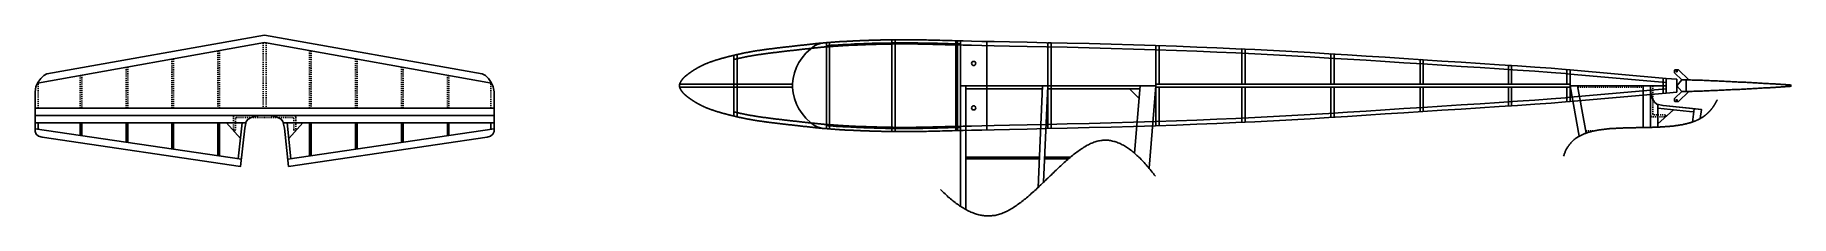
# Model space of a CAD drawing. Extents: x -88 to 2523, y 287 to 1193.
# Drawn here: x 277 to 1950, y 574 to 746 of the extents above; entities that cross this region are included whole.
import ezdxf

# ---------------------------------------------------------------- set-up
doc = ezdxf.new("R2010")
doc.units = 0
doc.linetypes.add('JIS_02_1_0', pattern=[2, 1, -1])
doc.layers.add('SÄLJ', color=7, linetype='CONTINUOUS')

msp = doc.modelspace()

# ---------------------------------------------------------------- linework, layer by layer
at = {"layer": 'SÄLJ'}
for p, q in [((279.3, 700.6), (495.7, 739.3)), ((712, 700.6), (495.7, 739.3)), ((1031.2, 739.1), (1031.2, 657.1)), ((1031.2, 739.1), (1031.2, 736.1)), ((1034.2, 656.8), (1034.2, 739.4)), ((1034.2, 739.4), (1034.2, 736.4)), ((1093.6, 741.8), (1093.6, 654.4)), ((1096.7, 654.3), (1096.6, 741.9)), ((1154.5, 655.2), (1154.5, 741)), ((1156, 740.9), (1156, 655.3)), ((1156, 740.9), (1156, 737.9)), ((1159, 740.9), (1159, 737.9)), ((1159, 655.3), (1159, 740.9)), ((1184, 740.3), (1184, 655.9)), ((1242.2, 657.1), (1242.2, 739.1)), ((1242.2, 739.1), (1245.2, 739)), ((1245.2, 657.2), (1245.2, 739)), ((1345.2, 736.4), (1345.2, 659.9)), ((943, 727.1), (943, 669.1)), ((946, 668.4), (946, 727.8)), ((1348.2, 736.2), (1348.2, 699.6)), ((1427.1, 699.6), (1427.1, 733.1)), ((1430.1, 732.9), (1427.1, 733.1)), ((1430.1, 732.9), (1430.1, 699.6)), ((1512, 699.6), (1512, 728.4)), ((1515, 728.2), (1512, 728.4)), ((1515, 728.2), (1515, 699.6)), ((1596.9, 699.6), (1596.9, 723)), ((1599.9, 722.8), (1596.9, 723)), ((1599.9, 722.8), (1599.9, 699.6)), ((1681.1, 699.6), (1681.1, 717.5)), ((1684.1, 717.3), (1681.1, 717.5)), ((1684.1, 717.3), (1684.1, 699.6)), ((1736.9, 713.5), (1736.9, 699.6)), ((1739.9, 713.2), (1736.9, 713.5)), ((1739.9, 713.2), (1739.9, 683)), ((1831.5, 705.1), (1739.9, 713.2)), ((1739.9, 713.2), (1739.9, 709.2)), ((1831.5, 701.1), (1739.9, 709.2)), ((1828.5, 705.4), (1828.5, 690.8)), ((1831.5, 705.1), (1831.5, 691.1)), ((1841.5, 704.4), (1831.5, 705.1)), ((1839.5, 711.8), (1839.5, 712.8)), ((1839.5, 711.8), (1839.5, 710.5)), ((1839.6, 710.1), (1846.5, 703.7)), ((1840, 713.3), (1842.8, 713.3)), ((1841.5, 704.4), (1841.5, 691.9)), ((1846.5, 703.7), (1841.5, 698.1)), ((1843.1, 713.2), (1852.9, 703.6)), ((1850.5, 703.7), (1846.5, 703.7)), ((1846.5, 703.7), (1852.9, 703.6)), ((943, 699.6), (891.3, 699.6)), ((891.3, 696.6), (943, 696.6)), ((943, 699.6), (999, 699.6)), ((943, 696.6), (999, 696.6)), ((1345.2, 698.1), (1159, 698.1)), ((1345.2, 698.1), (1159, 698.1)), ((1159, 698.1), (1164, 698.1)), ((1164, 698.1), (1164, 579.9)), ((1164, 695.1), (1237.1, 695.1)), ((1232.9, 601), (1237.2, 698.1)), ((1242.2, 698.1), (1238.1, 606)), ((1242.1, 695.1), (1330, 695.1)), ((1320, 695.1), (1329.2, 685.9)), ((1324.8, 633.6), (1330.2, 698.1)), ((1345.2, 698.1), (1330.2, 698.1)), ((1338.7, 619.3), (1345.2, 698.1)), ((1348.2, 696.6), (1348.2, 660)), ((1427.1, 663.1), (1427.1, 696.6)), ((1430.1, 696.6), (1430.1, 663.3)), ((1512, 667.8), (1512, 696.6)), ((1515, 696.6), (1515, 668)), ((1596.9, 673.2), (1596.9, 696.6)), ((1599.9, 696.6), (1599.9, 673.4)), ((1681.1, 678.7), (1681.1, 696.6)), ((1684.1, 696.6), (1684.1, 678.9)), ((1736.9, 696.6), (1736.9, 682.7)), ((1739.9, 698.1), (1831.5, 698.1)), ((1831.5, 695.1), (1739.9, 687)), ((1831.5, 691.1), (1739.9, 683)), ((1739.9, 683), (1739.9, 687)), ((1755.1, 652.8), (1747, 698.1)), ((1809.6, 698.1), (1809.6, 658.2)), ((1816.6, 698.1), (1816.6, 658.3)), ((1816.6, 698.1), (1816.6, 658.3)), ((1841.5, 691.9), (1831.5, 691.1)), ((1839.6, 686.1), (1846.5, 692.5)), ((1841.5, 698.1), (1846.5, 692.5)), ((1843.1, 683.1), (1852.9, 692.6)), ((1846.5, 692.5), (1852.9, 692.6)), ((1846.5, 692.5), (1850.5, 692.5)), ((495.7, 676.7), (276.9, 676.7)), ((495.7, 669.7), (276.9, 669.7)), ((714.4, 676.7), (495.7, 676.7)), ((495.7, 669.7), (714.4, 669.7)), ((1823.6, 680.3), (1823.6, 658.6)), ((1823.6, 676.6), (1853.8, 673.4)), ((1823.6, 661.6), (1838.5, 675.1)), ((1839.5, 684.4), (1839.5, 685.7)), ((1839.5, 684.4), (1839.5, 683.4)), ((1840, 682.9), (1842.8, 682.9)), ((1853.8, 673.4), (1857.8, 673)), ((1858.2, 676), (1856.4, 663.4)), ((477.9, 662.7), (276.9, 662.7)), ((473.5, 628), (276.9, 657)), ((279.9, 662.7), (279.9, 656.6)), ((319.9, 662.7), (319.9, 650.7)), ((321.4, 662.7), (321.4, 650.5)), ((363.7, 662.7), (363.7, 644.2)), ((365.2, 662.7), (365.2, 644)), ((407.4, 662.7), (407.4, 637.8)), ((408.9, 662.7), (408.9, 637.5)), ((451.2, 662.7), (451.2, 631.3)), ((452.7, 662.7), (452.7, 631.1)), ((459.2, 662.7), (472.6, 647.8)), ((474.2, 662.7), (470.6, 628.4)), ((714.4, 662.7), (513.4, 662.7)), ((517.1, 662.7), (520.7, 628.4)), ((517.8, 628), (714.4, 657)), ((518.7, 647.8), (532.1, 662.7)), ((538.6, 662.7), (538.6, 631.1)), ((540.1, 662.7), (540.1, 631.3)), ((582.4, 662.7), (582.4, 637.5)), ((583.9, 662.7), (583.9, 637.8)), ((626.1, 662.7), (626.1, 644)), ((627.6, 662.7), (627.6, 644.2)), ((669.9, 662.7), (669.9, 650.5)), ((671.4, 662.7), (671.4, 650.7)), ((711.4, 662.7), (711.4, 656.6)), ((1093.6, 654.4), (1096.6, 654.3)), ((1093.6, 654.4), (1095.1, 654.3)), ((1164, 629.9), (1234.1, 629.9)), ((1164, 628.4), (1234.1, 628.4)), ((1239.1, 629.9), (1263.7, 629.9)), ((1239.1, 628.4), (1261.9, 628.4))]:
    msp.add_line(p, q, dxfattribs=at)
at = {"layer": 'SÄLJ', "linetype": 'JIS_02_1_0'}
for p, q in [((494.2, 739), (494.2, 676.7)), ((497.2, 739), (497.2, 676.7)), ((407.4, 723.5), (407.4, 676.7)), ((408.9, 723.7), (408.9, 676.7)), ((451.2, 731.3), (451.2, 676.7)), ((452.7, 731.6), (452.7, 676.7)), ((538.6, 731.6), (538.6, 676.7)), ((540.1, 731.3), (540.1, 676.7)), ((582.4, 723.7), (582.4, 676.7)), ((583.9, 723.5), (583.9, 676.7)), ((319.9, 707.8), (319.9, 676.7)), ((321.4, 708.1), (321.4, 676.7)), ((363.7, 715.7), (363.7, 676.7)), ((365.2, 715.9), (365.2, 676.7)), ((626.1, 715.9), (626.1, 676.7)), ((627.6, 715.7), (627.6, 676.7)), ((669.9, 708.1), (669.9, 676.7)), ((671.4, 707.8), (671.4, 676.7)), ((279.9, 676.7), (279.9, 700.7)), ((711.4, 676.7), (711.4, 700.7)), ((1747.3, 696.6), (1809.6, 696.6)), ((1754.7, 655.1), (1763.5, 655.1)), ((1754.9, 653.6), (1757.5, 653.6))]:
    msp.add_line(p, q, dxfattribs=at)
at = {"layer": 'SÄLJ', "color": 3}
for p, q in [((466.9, 655.2), (466.9, 655.2)), ((524.4, 655.2), (524.4, 655.2)), ((1831, 669.3), (1831, 669.3))]:
    msp.add_line(p, q, dxfattribs=at)
at = {"layer": 'SÄLJ'}
for points in [[(495.7, 746.4), (288.2, 709.3), (285.2, 707.8), (282.3, 705.1), (279.6, 701.2), (277.7, 697), (276.9, 692.2), (276.9, 654.3), (278, 651.8), (280.3, 650), (283.6, 649), (472.8, 621), (476.7, 657.7), (478.2, 663.9), (480, 666), (483, 667.9), (487.3, 669.1), (491.9, 669.7), (495.7, 669.7)], [(495.7, 746.4), (703.1, 709.3), (706.1, 707.8), (709, 705.1), (711.7, 701.2), (713.6, 697), (714.4, 692.2), (714.4, 654.3), (713.3, 651.8), (711.1, 650), (707.7, 649), (518.5, 621), (514.6, 657.7), (513.1, 663.9), (511.3, 666), (508.3, 667.9), (504, 669.1), (499.4, 669.7), (495.7, 669.7)], [(943, 727.1), (943.1, 727.1), (943.3, 727.2), (943.5, 727.2), (943.7, 727.3), (943.9, 727.3), (944.1, 727.4), (944.3, 727.4), (944.5, 727.5), (944.7, 727.5), (944.9, 727.5), (945.1, 727.6), (945.3, 727.6), (945.5, 727.7), (945.7, 727.7), (945.9, 727.8), (946.1, 727.8), (946.3, 727.9), (946.5, 727.9), (946.7, 728), (946.9, 728), (947.1, 728.1), (947.3, 728.1), (947.5, 728.1), (947.7, 728.2), (947.9, 728.2), (948.1, 728.3), (948.3, 728.3), (948.5, 728.4), (948.8, 728.4), (949, 728.5), (949.2, 728.5), (949.4, 728.6), (949.6, 728.6), (949.8, 728.6), (950, 728.7), (950.2, 728.7), (950.4, 728.8), (950.6, 728.8), (950.8, 728.9), (951, 728.9), (951.2, 729), (951.5, 729), (951.7, 729), (951.9, 729.1), (952.1, 729.1), (952.3, 729.2), (952.5, 729.2), (952.7, 729.3), (952.9, 729.3), (953.1, 729.3), (953.3, 729.4), (953.5, 729.4), (953.7, 729.5), (953.9, 729.5), (954.1, 729.5), (954.4, 729.6), (954.6, 729.6), (954.8, 729.7), (955, 729.7), (955.2, 729.7), (955.4, 729.8), (955.6, 729.8), (955.8, 729.9), (956, 729.9), (956.2, 729.9), (956.4, 730), (956.6, 730), (956.9, 730.1), (957.1, 730.1), (957.3, 730.1), (957.5, 730.2), (957.7, 730.2), (957.9, 730.3), (958.1, 730.3), (958.3, 730.3), (958.5, 730.4), (958.8, 730.4), (959, 730.5), (959.2, 730.5), (959.4, 730.5), (959.6, 730.6), (959.8, 730.6), (960, 730.6), (960.3, 730.7), (960.5, 730.7), (960.7, 730.8), (960.9, 730.8), (961.1, 730.8), (961.4, 730.9), (961.6, 730.9), (961.8, 730.9), (962, 731), (962.3, 731), (962.5, 731.1), (962.7, 731.1), (962.9, 731.1), (963.2, 731.2), (963.4, 731.2), (963.6, 731.2), (963.9, 731.3), (964.1, 731.3), (964.3, 731.3), (964.6, 731.4), (964.8, 731.4), (965, 731.5), (965.3, 731.5), (965.5, 731.5), (965.8, 731.6), (966, 731.6), (966.2, 731.6), (966.5, 731.7), (966.7, 731.7), (967, 731.8), (967.2, 731.8), (967.5, 731.8), (967.7, 731.9), (968, 731.9), (968.2, 731.9), (968.5, 732), (968.8, 732), (969, 732.1), (969.3, 732.1), (969.5, 732.1), (969.8, 732.2), (970.1, 732.2), (970.3, 732.2), (970.6, 732.3), (970.9, 732.3), (971.1, 732.4), (971.4, 732.4), (971.7, 732.4), (971.9, 732.5), (972.2, 732.5), (972.5, 732.5), (972.8, 732.6), (973, 732.6), (973.3, 732.7), (973.6, 732.7), (973.9, 732.7), (974.1, 732.8), (974.4, 732.8), (974.7, 732.8), (975, 732.9), (975.3, 732.9), (975.5, 733), (975.8, 733), (976.1, 733), (976.4, 733.1), (976.7, 733.1), (977, 733.1), (977.3, 733.2), (977.5, 733.2), (977.8, 733.2), (978.1, 733.3), (978.4, 733.3), (978.7, 733.4), (979, 733.4), (979.3, 733.4), (979.6, 733.5), (979.9, 733.5), (980.2, 733.5), (980.5, 733.6), (980.8, 733.6), (981.1, 733.7), (981.4, 733.7), (981.7, 733.7), (982, 733.8), (982.3, 733.8), (982.5, 733.8), (982.8, 733.9), (983.1, 733.9), (983.4, 733.9), (983.7, 734), (984, 734), (984.3, 734.1), (984.6, 734.1), (984.9, 734.1), (985.2, 734.2), (985.6, 734.2), (985.9, 734.2), (986.2, 734.3), (986.5, 734.3), (986.8, 734.3), (987.1, 734.4), (987.4, 734.4), (987.7, 734.4), (988, 734.5), (988.3, 734.5), (988.6, 734.6), (988.9, 734.6), (989.2, 734.6), (989.5, 734.7), (989.8, 734.7), (990.1, 734.7), (990.4, 734.8), (990.7, 734.8), (991, 734.8), (991.3, 734.9), (991.6, 734.9), (992, 734.9), (992.3, 735), (992.6, 735), (992.9, 735), (993.2, 735.1), (993.5, 735.1), (993.8, 735.2), (994.1, 735.2), (994.4, 735.2), (994.7, 735.3), (995.1, 735.3), (995.4, 735.3), (995.7, 735.4), (996, 735.4), (996.3, 735.4), (996.6, 735.5), (996.9, 735.5), (997.2, 735.5), (997.6, 735.6), (997.9, 735.6), (998.2, 735.6), (998.5, 735.7), (998.8, 735.7), (999.1, 735.8), (999.4, 735.8), (999.8, 735.8), (1000.1, 735.9), (1000.4, 735.9), (1000.7, 735.9), (1001, 736), (1001.3, 736), (1001.7, 736), (1002, 736.1), (1002.3, 736.1), (1002.6, 736.1), (1002.9, 736.2), (1003.2, 736.2), (1003.6, 736.3), (1003.9, 736.3), (1004.2, 736.3), (1004.5, 736.4), (1004.8, 736.4), (1005.2, 736.4), (1005.5, 736.5), (1005.8, 736.5), (1006.1, 736.5), (1006.5, 736.6), (1006.8, 736.6), (1007.1, 736.7), (1007.4, 736.7), (1007.8, 736.7), (1008.1, 736.8), (1008.4, 736.8), (1008.7, 736.8), (1009.1, 736.9), (1009.4, 736.9), (1009.7, 736.9), (1010, 737), (1010.4, 737), (1010.7, 737.1), (1011, 737.1), (1011.3, 737.1), (1011.7, 737.2), (1012, 737.2), (1012.3, 737.2), (1012.7, 737.3), (1013, 737.3), (1013.3, 737.4), (1013.7, 737.4), (1014, 737.4), (1014.3, 737.5), (1014.7, 737.5), (1015, 737.5), (1015.4, 737.6), (1015.7, 737.6), (1016, 737.7), (1016.4, 737.7), (1016.7, 737.7), (1017, 737.8), (1017.4, 737.8), (1017.7, 737.8), (1018.1, 737.9), (1018.4, 737.9), (1018.8, 737.9), (1019.1, 738), (1019.5, 738), (1019.8, 738.1), (1020.1, 738.1), (1020.5, 738.1), (1020.8, 738.2), (1021.2, 738.2), (1021.5, 738.2), (1021.9, 738.3), (1022.3, 738.3), (1022.6, 738.3), (1023, 738.4), (1023.3, 738.4), (1023.7, 738.4), (1024, 738.5), (1024.4, 738.5), (1024.7, 738.6), (1025.1, 738.6), (1025.5, 738.6), (1025.8, 738.7), (1026.2, 738.7), (1026.6, 738.7), (1026.9, 738.8), (1027.3, 738.8), (1027.7, 738.8), (1028, 738.9), (1028.4, 738.9), (1028.8, 738.9), (1029.2, 739), (1029.5, 739), (1029.9, 739), (1030.3, 739.1), (1030.7, 739.1), (1031, 739.1), (1031.4, 739.2), (1031.8, 739.2), (1032.2, 739.2), (1032.6, 739.3), (1033, 739.3), (1033.4, 739.3), (1033.8, 739.3), (1034.1, 739.4), (1034.5, 739.4), (1034.9, 739.4), (1035.3, 739.5), (1035.7, 739.5), (1036.1, 739.5), (1036.6, 739.6), (1037, 739.6), (1037.4, 739.6), (1037.8, 739.7), (1038.2, 739.7), (1038.6, 739.7), (1039, 739.7), (1039.5, 739.8), (1039.9, 739.8), (1040.3, 739.8), (1040.7, 739.9), (1041.2, 739.9), (1041.6, 739.9), (1042, 739.9), (1042.5, 740), (1042.9, 740), (1043.4, 740), (1043.8, 740.1), (1044.3, 740.1), (1044.7, 740.1), (1045.2, 740.1), (1045.6, 740.2), (1046.1, 740.2), (1046.6, 740.2), (1047, 740.3), (1047.5, 740.3), (1048, 740.3), (1048.5, 740.3), (1048.9, 740.4), (1049.4, 740.4), (1049.9, 740.4), (1050.4, 740.4), (1050.9, 740.5), (1051.4, 740.5), (1051.9, 740.5), (1052.4, 740.6), (1052.9, 740.6), (1053.4, 740.6), (1053.9, 740.6), (1054.5, 740.7), (1055, 740.7), (1055.5, 740.7), (1056, 740.7), (1056.6, 740.8), (1057.1, 740.8), (1057.7, 740.8), (1058.2, 740.8), (1058.8, 740.9), (1059.3, 740.9), (1059.9, 740.9), (1060.4, 740.9), (1061, 741), (1061.6, 741), (1062.1, 741), (1062.7, 741), (1063.3, 741.1), (1063.9, 741.1), (1064.5, 741.1), (1065.1, 741.1), (1065.7, 741.1), (1066.3, 741.2), (1066.9, 741.2), (1067.5, 741.2), (1068.1, 741.2), (1068.8, 741.3), (1069.4, 741.3), (1070, 741.3), (1070.7, 741.3), (1071.3, 741.3), (1072, 741.4), (1072.6, 741.4), (1073.3, 741.4), (1074, 741.4), (1074.6, 741.4), (1075.3, 741.5), (1076, 741.5), (1076.7, 741.5), (1077.4, 741.5), (1078.1, 741.5), (1078.8, 741.6), (1079.5, 741.6), (1080.2, 741.6), (1080.9, 741.6), (1081.7, 741.6), (1082.4, 741.6), (1083.1, 741.7), (1083.9, 741.7), (1084.6, 741.7), (1085.4, 741.7), (1086.1, 741.7), (1086.9, 741.7), (1087.7, 741.7), (1088.5, 741.8), (1089.3, 741.8), (1090.1, 741.8), (1090.9, 741.8), (1091.7, 741.8), (1092.5, 741.8), (1093.3, 741.8), (1094.1, 741.9), (1095, 741.9), (1095.8, 741.9), (1096.7, 741.9), (1097.6, 741.9), (1098.5, 741.9), (1099.4, 741.9), (1100.3, 741.9), (1101.2, 741.9), (1102.2, 741.9), (1103.2, 741.9), (1104.2, 741.9), (1105.3, 741.9), (1106.4, 741.9), (1107.5, 741.9), (1108.7, 741.9), (1109.9, 741.9), (1111.1, 741.9), (1112.4, 741.9), (1113.7, 741.9), (1115.1, 741.9), (1116.6, 741.9), (1118.1, 741.8), (1119.7, 741.8), (1121.3, 741.8), (1123, 741.8), (1124.7, 741.7), (1126.6, 741.7), (1128.5, 741.6), (1130.5, 741.6), (1132.5, 741.5), (1134.7, 741.5), (1136.9, 741.4), (1139.2, 741.4), (1141.6, 741.3), (1144.2, 741.2), (1147.1, 741.2), (1150.8, 741.1), (1155.5, 741), (1161.6, 740.8), (1169.3, 740.6), (1179.1, 740.4), (1191.1, 740.2), (1205.6, 739.9), (1222.4, 739.5), (1240.8, 739.1), (1260.7, 738.7), (1281.4, 738.2), (1302.6, 737.6), (1323.8, 737), (1344.7, 736.4), (1364.8, 735.7), (1384.2, 734.9), (1403.1, 734.2), (1421.4, 733.3), (1439.4, 732.5), (1457.2, 731.5), (1474.8, 730.6), (1492.3, 729.6), (1510, 728.5), (1527.7, 727.4), (1545.6, 726.3), (1563.5, 725.2), (1581.5, 724), (1599.6, 722.8), (1617.8, 721.6), (1636, 720.4), (1654.3, 719.3), (1672.3, 718.1), (1689.8, 716.9), (1706.4, 715.8), (1721.7, 714.7), (1735.5, 713.6), (1739.9, 713.2)], [(943, 723.1), (943.1, 723.1), (943.3, 723.2), (943.5, 723.2), (943.7, 723.3), (943.9, 723.3), (944.1, 723.4), (944.3, 723.4), (944.5, 723.5), (944.7, 723.5), (944.9, 723.5), (945.1, 723.6), (945.3, 723.6), (945.5, 723.7), (945.7, 723.7), (945.9, 723.8), (946.1, 723.8), (946.3, 723.9), (946.5, 723.9), (946.7, 724), (946.9, 724), (947.1, 724.1), (947.3, 724.1), (947.5, 724.1), (947.7, 724.2), (947.9, 724.2), (948.1, 724.3), (948.3, 724.3), (948.5, 724.4), (948.8, 724.4), (949, 724.5), (949.2, 724.5), (949.4, 724.6), (949.6, 724.6), (949.8, 724.6), (950, 724.7), (950.2, 724.7), (950.4, 724.8), (950.6, 724.8), (950.8, 724.9), (951, 724.9), (951.2, 725), (951.5, 725), (951.7, 725), (951.9, 725.1), (952.1, 725.1), (952.3, 725.2), (952.5, 725.2), (952.7, 725.3), (952.9, 725.3), (953.1, 725.3), (953.3, 725.4), (953.5, 725.4), (953.7, 725.5), (953.9, 725.5), (954.1, 725.5), (954.4, 725.6), (954.6, 725.6), (954.8, 725.7), (955, 725.7), (955.2, 725.7), (955.4, 725.8), (955.6, 725.8), (955.8, 725.9), (956, 725.9), (956.2, 725.9), (956.4, 726), (956.6, 726), (956.9, 726.1), (957.1, 726.1), (957.3, 726.1), (957.5, 726.2), (957.7, 726.2), (957.9, 726.3), (958.1, 726.3), (958.3, 726.3), (958.5, 726.4), (958.8, 726.4), (959, 726.5), (959.2, 726.5), (959.4, 726.5), (959.6, 726.6), (959.8, 726.6), (960, 726.6), (960.3, 726.7), (960.5, 726.7), (960.7, 726.8), (960.9, 726.8), (961.1, 726.8), (961.4, 726.9), (961.6, 726.9), (961.8, 726.9), (962, 727), (962.3, 727), (962.5, 727.1), (962.7, 727.1), (962.9, 727.1), (963.2, 727.2), (963.4, 727.2), (963.6, 727.2), (963.9, 727.3), (964.1, 727.3), (964.3, 727.3), (964.6, 727.4), (964.8, 727.4), (965, 727.5), (965.3, 727.5), (965.5, 727.5), (965.8, 727.6), (966, 727.6), (966.2, 727.6), (966.5, 727.7), (966.7, 727.7), (967, 727.8), (967.2, 727.8), (967.5, 727.8), (967.7, 727.9), (968, 727.9), (968.2, 727.9), (968.5, 728), (968.8, 728), (969, 728.1), (969.3, 728.1), (969.5, 728.1), (969.8, 728.2), (970.1, 728.2), (970.3, 728.2), (970.6, 728.3), (970.9, 728.3), (971.1, 728.4), (971.4, 728.4), (971.7, 728.4), (971.9, 728.5), (972.2, 728.5), (972.5, 728.5), (972.8, 728.6), (973, 728.6), (973.3, 728.7), (973.6, 728.7), (973.9, 728.7), (974.1, 728.8), (974.4, 728.8), (974.7, 728.8), (975, 728.9), (975.3, 728.9), (975.5, 729), (975.8, 729), (976.1, 729), (976.4, 729.1), (976.7, 729.1), (977, 729.1), (977.3, 729.2), (977.5, 729.2), (977.8, 729.2), (978.1, 729.3), (978.4, 729.3), (978.7, 729.4), (979, 729.4), (979.3, 729.4), (979.6, 729.5), (979.9, 729.5), (980.2, 729.5), (980.5, 729.6), (980.8, 729.6), (981.1, 729.7), (981.4, 729.7), (981.7, 729.7), (982, 729.8), (982.3, 729.8), (982.5, 729.8), (982.8, 729.9), (983.1, 729.9), (983.4, 729.9), (983.7, 730), (984, 730), (984.3, 730.1), (984.6, 730.1), (984.9, 730.1), (985.2, 730.2), (985.6, 730.2), (985.9, 730.2), (986.2, 730.3), (986.5, 730.3), (986.8, 730.3), (987.1, 730.4), (987.4, 730.4), (987.7, 730.4), (988, 730.5), (988.3, 730.5), (988.6, 730.6), (988.9, 730.6), (989.2, 730.6), (989.5, 730.7), (989.8, 730.7), (990.1, 730.7), (990.4, 730.8), (990.7, 730.8), (991, 730.8), (991.3, 730.9), (991.6, 730.9), (992, 730.9), (992.3, 731), (992.6, 731), (992.9, 731), (993.2, 731.1), (993.5, 731.1), (993.8, 731.2), (994.1, 731.2), (994.4, 731.2), (994.7, 731.3), (995.1, 731.3), (995.4, 731.3), (995.7, 731.4), (996, 731.4), (996.3, 731.4), (996.6, 731.5), (996.9, 731.5), (997.2, 731.5), (997.6, 731.6), (997.9, 731.6), (998.2, 731.6), (998.5, 731.7), (998.8, 731.7), (999.1, 731.8), (999.4, 731.8), (999.8, 731.8), (1000.1, 731.9), (1000.4, 731.9), (1000.7, 731.9), (1001, 732), (1001.3, 732), (1001.7, 732), (1002, 732.1), (1002.3, 732.1), (1002.6, 732.1), (1002.9, 732.2), (1003.2, 732.2), (1003.6, 732.3), (1003.9, 732.3), (1004.2, 732.3), (1004.5, 732.4), (1004.8, 732.4), (1005.2, 732.4), (1005.5, 732.5), (1005.8, 732.5), (1006.1, 732.5), (1006.5, 732.6), (1006.8, 732.6), (1007.1, 732.7), (1007.4, 732.7), (1007.8, 732.7), (1008.1, 732.8), (1008.4, 732.8), (1008.7, 732.8), (1009.1, 732.9), (1009.4, 732.9), (1009.7, 732.9), (1010, 733), (1010.4, 733), (1010.7, 733.1), (1011, 733.1), (1011.3, 733.1), (1011.7, 733.2), (1012, 733.2), (1012.3, 733.2), (1012.7, 733.3), (1013, 733.3), (1013.3, 733.4), (1013.7, 733.4), (1014, 733.4), (1014.3, 733.5), (1014.7, 733.5), (1015, 733.5), (1015.4, 733.6), (1015.7, 733.6), (1016, 733.7), (1016.4, 733.7), (1016.7, 733.7), (1017, 733.8), (1017.4, 733.8), (1017.7, 733.8), (1018.1, 733.9), (1018.4, 733.9), (1018.8, 733.9), (1019.1, 734), (1019.5, 734), (1019.8, 734.1), (1020.1, 734.1), (1020.5, 734.1), (1020.8, 734.2), (1021.2, 734.2), (1021.5, 734.2), (1021.9, 734.3), (1022.3, 734.3), (1022.6, 734.3), (1023, 734.4), (1023.3, 734.4), (1023.7, 734.4), (1024, 734.5), (1024.4, 734.5), (1024.7, 734.6), (1025.1, 734.6), (1025.5, 734.6), (1025.8, 734.7), (1026.2, 734.7), (1026.6, 734.7), (1026.9, 734.8), (1027.3, 734.8), (1027.7, 734.8), (1028, 734.9), (1028.4, 734.9), (1028.8, 734.9), (1029.2, 735), (1029.5, 735), (1029.9, 735), (1030.3, 735.1), (1030.7, 735.1), (1031, 735.1), (1031.4, 735.2), (1031.8, 735.2), (1032.2, 735.2), (1032.6, 735.3), (1033, 735.3), (1033.4, 735.3), (1033.8, 735.3), (1034.1, 735.4), (1034.5, 735.4), (1034.9, 735.4), (1035.3, 735.5), (1035.7, 735.5), (1036.1, 735.5), (1036.6, 735.6), (1037, 735.6), (1037.4, 735.6), (1037.8, 735.7), (1038.2, 735.7), (1038.6, 735.7), (1039, 735.7), (1039.5, 735.8), (1039.9, 735.8), (1040.3, 735.8), (1040.7, 735.9), (1041.2, 735.9), (1041.6, 735.9), (1042, 735.9), (1042.5, 736), (1042.9, 736), (1043.4, 736), (1043.8, 736.1), (1044.3, 736.1), (1044.7, 736.1), (1045.2, 736.1), (1045.6, 736.2), (1046.1, 736.2), (1046.6, 736.2), (1047, 736.3), (1047.5, 736.3), (1048, 736.3), (1048.5, 736.3), (1048.9, 736.4), (1049.4, 736.4), (1049.9, 736.4), (1050.4, 736.4), (1050.9, 736.5), (1051.4, 736.5), (1051.9, 736.5), (1052.4, 736.6), (1052.9, 736.6), (1053.4, 736.6), (1053.9, 736.6), (1054.5, 736.7), (1055, 736.7), (1055.5, 736.7), (1056, 736.7), (1056.6, 736.8), (1057.1, 736.8), (1057.7, 736.8), (1058.2, 736.8), (1058.8, 736.9), (1059.3, 736.9), (1059.9, 736.9), (1060.4, 736.9), (1061, 737), (1061.6, 737), (1062.1, 737), (1062.7, 737), (1063.3, 737.1), (1063.9, 737.1), (1064.5, 737.1), (1065.1, 737.1), (1065.7, 737.1), (1066.3, 737.2), (1066.9, 737.2), (1067.5, 737.2), (1068.1, 737.2), (1068.8, 737.3), (1069.4, 737.3), (1070, 737.3), (1070.7, 737.3), (1071.3, 737.3), (1072, 737.4), (1072.6, 737.4), (1073.3, 737.4), (1074, 737.4), (1074.6, 737.4), (1075.3, 737.5), (1076, 737.5), (1076.7, 737.5), (1077.4, 737.5), (1078.1, 737.5), (1078.8, 737.6), (1079.5, 737.6), (1080.2, 737.6), (1080.9, 737.6), (1081.7, 737.6), (1082.4, 737.6), (1083.1, 737.7), (1083.9, 737.7), (1084.6, 737.7), (1085.4, 737.7), (1086.1, 737.7), (1086.9, 737.7), (1087.7, 737.7), (1088.5, 737.8), (1089.3, 737.8), (1090.1, 737.8), (1090.9, 737.8), (1091.7, 737.8), (1092.5, 737.8), (1093.3, 737.8), (1094.1, 737.9), (1095, 737.9), (1095.8, 737.9), (1096.7, 737.9), (1097.6, 737.9), (1098.5, 737.9), (1099.4, 737.9), (1100.3, 737.9), (1101.2, 737.9), (1102.2, 737.9), (1103.2, 737.9), (1104.2, 737.9), (1105.3, 737.9), (1106.4, 737.9), (1107.5, 737.9), (1108.7, 737.9), (1109.9, 737.9), (1111.1, 737.9), (1112.4, 737.9), (1113.7, 737.9), (1115.1, 737.9), (1116.6, 737.9), (1118.1, 737.8), (1119.7, 737.8), (1121.3, 737.8), (1123, 737.8), (1124.7, 737.7), (1126.6, 737.7), (1128.5, 737.6), (1130.5, 737.6), (1132.5, 737.5), (1134.7, 737.5), (1136.9, 737.4), (1139.2, 737.4), (1141.6, 737.3), (1144.2, 737.2), (1147.1, 737.2), (1150.8, 737.1), (1155.5, 737), (1161.6, 736.8), (1169.3, 736.6), (1179.1, 736.4), (1191.1, 736.2), (1205.6, 735.9), (1222.4, 735.5), (1240.8, 735.1), (1260.7, 734.7), (1281.4, 734.2), (1302.6, 733.6), (1323.8, 733), (1344.7, 732.4), (1364.8, 731.7), (1384.2, 730.9), (1403.1, 730.2), (1421.4, 729.3), (1439.4, 728.5), (1457.2, 727.5), (1474.8, 726.6), (1492.3, 725.6), (1510, 724.5), (1527.7, 723.4), (1545.6, 722.3), (1563.5, 721.2), (1581.5, 720), (1599.6, 718.8), (1617.8, 717.6), (1636, 716.4), (1654.3, 715.3), (1672.3, 714.1), (1689.8, 712.9), (1706.4, 711.8), (1721.7, 710.7), (1735.5, 709.6), (1739.9, 709.2)], [(1153, 655.2), (1141.6, 654.9), (1123, 654.5), (1102.2, 654.3), (1080.2, 654.6), (1057.7, 655.4), (1048, 655.9), (1044.7, 656.1), (1042.5, 656.2), (1033, 656.9), (1026.6, 657.5), (1022.4, 658.7), (1019.9, 660.1), (1016.2, 662.8), (1011.6, 667), (1007.9, 671.4), (1004.8, 676), (1002.5, 680.6), (1000.6, 685.8), (999.5, 691.4), (998.9, 696), (998.9, 698.1), (998.9, 700.2), (999.5, 704.8), (1000.6, 710.4), (1002.5, 715.6), (1004.8, 720.3), (1007.9, 724.8), (1011.6, 729.2), (1016.2, 733.4), (1019.9, 736.1), (1022.4, 737.5), (1026.6, 738.7), (1033, 739.3), (1042.5, 740), (1044.7, 740.1), (1048, 740.3), (1057.7, 740.8), (1080.2, 741.6), (1102.2, 741.9), (1123, 741.8), (1141.6, 741.3), (1153, 741)], [(1159, 737.9), (1155.5, 738), (1153, 738), (1150.8, 738.1), (1147.1, 738.2), (1144.2, 738.3), (1141.6, 738.3), (1139.2, 738.4), (1136.9, 738.5), (1134.7, 738.5), (1132.5, 738.6), (1130.5, 738.6), (1128.5, 738.7), (1126.6, 738.7), (1124.7, 738.7), (1123, 738.8), (1121.3, 738.8), (1119.7, 738.8), (1118.1, 738.9), (1115.1, 738.9), (1112.4, 738.9), (1111.1, 738.9), (1109.9, 738.9), (1106.4, 739), (1104.2, 739), (1103.2, 739), (1101.2, 738.9), (1098.5, 738.9), (1094.1, 738.9), (1091.7, 738.8), (1090.1, 738.8), (1088.5, 738.8), (1087.7, 738.8), (1086.9, 738.8), (1085.4, 738.7), (1084.6, 738.7), (1083.9, 738.7), (1082.4, 738.7), (1078.1, 738.6), (1076.7, 738.5), (1074.6, 738.5), (1073.3, 738.4), (1072, 738.4), (1070.7, 738.3), (1068.8, 738.3), (1066.9, 738.2), (1065.1, 738.1), (1063.9, 738.1), (1062.7, 738), (1061, 738), (1059.9, 737.9), (1058.2, 737.9), (1057.1, 737.8), (1056, 737.8), (1055.5, 737.7), (1054.5, 737.7), (1051.4, 737.5), (1050.4, 737.5), (1049.4, 737.4), (1048.5, 737.4), (1047, 737.3), (1046.1, 737.2), (1044.7, 737.1), (1043.8, 737.1), (1042.5, 737), (1041.6, 736.9), (1040.7, 736.9), (1039.9, 736.8), (1039, 736.8), (1038.2, 736.7), (1037.4, 736.6), (1036.1, 736.6), (1035.3, 736.5), (1034.9, 736.5), (1034.5, 736.4), (1033.8, 736.4), (1033, 736.3), (1032.2, 736.2), (1031.8, 736.2), (1031.4, 736.2), (1031.2, 736.2)], [(891, 698.1), (891, 698.2), (891, 698.3), (891, 698.3), (891.1, 698.4), (891.1, 698.4), (891.1, 698.5), (891.1, 698.5), (891.1, 698.5), (891.1, 698.6), (891.1, 698.6), (891.1, 698.6), (891.1, 698.7), (891.1, 698.7), (891.1, 698.7), (891.1, 698.7), (891.1, 698.8), (891.1, 698.8), (891.1, 698.8), (891.1, 698.8), (891.1, 698.9), (891.1, 698.9), (891.1, 698.9), (891.1, 698.9), (891.1, 699), (891.1, 699), (891.1, 699), (891.1, 699), (891.1, 699.1), (891.1, 699.1), (891.1, 699.1), (891.1, 699.1), (891.1, 699.2), (891.2, 699.2), (891.2, 699.2), (891.2, 699.2), (891.2, 699.3), (891.2, 699.3), (891.2, 699.3), (891.2, 699.3), (891.2, 699.4), (891.2, 699.4), (891.2, 699.4), (891.2, 699.4), (891.2, 699.4), (891.2, 699.5), (891.2, 699.5), (891.2, 699.5), (891.2, 699.5), (891.2, 699.6), (891.3, 699.6), (891.3, 699.6), (891.3, 699.6), (891.3, 699.7), (891.3, 699.7), (891.3, 699.7), (891.3, 699.7), (891.3, 699.8), (891.3, 699.8), (891.3, 699.8), (891.3, 699.8), (891.3, 699.8), (891.3, 699.9), (891.4, 699.9), (891.4, 699.9), (891.4, 699.9), (891.4, 700), (891.4, 700), (891.4, 700), (891.4, 700), (891.4, 700.1), (891.4, 700.1), (891.4, 700.1), (891.4, 700.1), (891.5, 700.2), (891.5, 700.2), (891.5, 700.2), (891.5, 700.2), (891.5, 700.3), (891.5, 700.3), (891.5, 700.3), (891.5, 700.4), (891.5, 700.4), (891.5, 700.4), (891.6, 700.4), (891.6, 700.5), (891.6, 700.5), (891.6, 700.5), (891.6, 700.5), (891.6, 700.6), (891.6, 700.6), (891.6, 700.6), (891.7, 700.7), (891.7, 700.7), (891.7, 700.7), (891.7, 700.7), (891.7, 700.8), (891.7, 700.8), (891.7, 700.8), (891.7, 700.9), (891.8, 700.9), (891.8, 700.9), (891.8, 701), (891.8, 701), (891.8, 701), (891.8, 701), (891.9, 701.1), (891.9, 701.1), (891.9, 701.1), (891.9, 701.2), (891.9, 701.2), (891.9, 701.2), (891.9, 701.3), (892, 701.3), (892, 701.3), (892, 701.4), (892, 701.4), (892, 701.4), (892.1, 701.5), (892.1, 701.5), (892.1, 701.5), (892.1, 701.6), (892.1, 701.6), (892.1, 701.6), (892.2, 701.7), (892.2, 701.7), (892.2, 701.7), (892.2, 701.8), (892.2, 701.8), (892.3, 701.9), (892.3, 701.9), (892.3, 701.9), (892.3, 702), (892.4, 702), (892.4, 702), (892.4, 702.1), (892.4, 702.1), (892.4, 702.1), (892.5, 702.2), (892.5, 702.2), (892.5, 702.3), (892.5, 702.3), (892.6, 702.3), (892.6, 702.4), (892.6, 702.4), (892.6, 702.5), (892.7, 702.5), (892.7, 702.5), (892.7, 702.6), (892.7, 702.6), (892.7, 702.6), (892.8, 702.7), (892.8, 702.7), (892.8, 702.8), (892.8, 702.8), (892.9, 702.8), (892.9, 702.9), (892.9, 702.9), (892.9, 703), (893, 703), (893, 703), (893, 703.1), (893.1, 703.1), (893.1, 703.2), (893.1, 703.2), (893.1, 703.2), (893.2, 703.3), (893.2, 703.3), (893.2, 703.3), (893.2, 703.4), (893.3, 703.4), (893.3, 703.5), (893.3, 703.5), (893.3, 703.5), (893.4, 703.6), (893.4, 703.6), (893.4, 703.6), (893.4, 703.7), (893.5, 703.7), (893.5, 703.8), (893.5, 703.8), (893.6, 703.8), (893.6, 703.9), (893.6, 703.9), (893.6, 703.9), (893.7, 704), (893.7, 704), (893.7, 704), (893.7, 704.1), (893.8, 704.1), (893.8, 704.1), (893.8, 704.2), (893.8, 704.2), (893.9, 704.3), (893.9, 704.3), (893.9, 704.3), (894, 704.4), (894, 704.4), (894, 704.4), (894, 704.5), (894.1, 704.5), (894.1, 704.5), (894.1, 704.6), (894.1, 704.6), (894.2, 704.6), (894.2, 704.7), (894.2, 704.7), (894.3, 704.7), (894.3, 704.7), (894.3, 704.8), (894.3, 704.8), (894.4, 704.8), (894.4, 704.9), (894.4, 704.9), (894.5, 704.9), (894.5, 705), (894.5, 705), (894.5, 705), (894.6, 705.1), (894.6, 705.1), (894.6, 705.1), (894.7, 705.2), (894.7, 705.2), (894.7, 705.2), (894.7, 705.3), (894.8, 705.3), (894.8, 705.3), (894.8, 705.4), (894.9, 705.4), (894.9, 705.4), (894.9, 705.5), (895, 705.5), (895, 705.5), (895, 705.5), (895.1, 705.6), (895.1, 705.6), (895.1, 705.6), (895.2, 705.7), (895.2, 705.7), (895.2, 705.7), (895.3, 705.8), (895.3, 705.8), (895.3, 705.8), (895.4, 705.9), (895.4, 705.9), (895.4, 705.9), (895.5, 706), (895.5, 706), (895.5, 706), (895.6, 706.1), (895.6, 706.1), (895.7, 706.2), (895.7, 706.2), (895.7, 706.2), (895.8, 706.3), (895.8, 706.3), (895.8, 706.3), (895.9, 706.4), (895.9, 706.4), (896, 706.4), (896, 706.5), (896, 706.5), (896.1, 706.5), (896.1, 706.6), (896.2, 706.6), (896.2, 706.7), (896.2, 706.7), (896.3, 706.7), (896.3, 706.8), (896.4, 706.8), (896.4, 706.8), (896.5, 706.9), (896.5, 706.9), (896.5, 707), (896.6, 707), (896.6, 707), (896.7, 707.1), (896.7, 707.1), (896.8, 707.1), (896.8, 707.2), (896.9, 707.2), (896.9, 707.3), (896.9, 707.3), (897, 707.3), (897, 707.4), (897.1, 707.4), (897.1, 707.5), (897.2, 707.5), (897.2, 707.5), (897.3, 707.6), (897.3, 707.6), (897.4, 707.7), (897.4, 707.7), (897.5, 707.7), (897.5, 707.8), (897.6, 707.8), (897.6, 707.9), (897.7, 707.9), (897.7, 707.9), (897.8, 708), (897.8, 708), (897.9, 708.1), (897.9, 708.1), (898, 708.2), (898, 708.2), (898.1, 708.2), (898.1, 708.3), (898.2, 708.3), (898.2, 708.4), (898.3, 708.4), (898.3, 708.4), (898.4, 708.5), (898.4, 708.5), (898.5, 708.6), (898.6, 708.6), (898.6, 708.7), (898.7, 708.7), (898.7, 708.7), (898.8, 708.8), (898.8, 708.8), (898.9, 708.9), (898.9, 708.9), (899, 709), (899.1, 709), (899.1, 709), (899.2, 709.1), (899.2, 709.1), (899.3, 709.2), (899.3, 709.2), (899.4, 709.3), (899.5, 709.3), (899.5, 709.4), (899.6, 709.4), (899.6, 709.4), (899.7, 709.5), (899.8, 709.5), (899.8, 709.6), (899.9, 709.6), (899.9, 709.7), (900, 709.7), (900.1, 709.7), (900.1, 709.8), (900.2, 709.8), (900.2, 709.9), (900.3, 709.9), (900.4, 710), (900.4, 710), (900.5, 710.1), (900.5, 710.1), (900.6, 710.1), (900.7, 710.2), (900.7, 710.2), (900.8, 710.3), (900.9, 710.3), (900.9, 710.4), (901, 710.4), (901, 710.5), (901.1, 710.5), (901.2, 710.5), (901.2, 710.6), (901.3, 710.6), (901.4, 710.7), (901.4, 710.7), (901.5, 710.8), (901.5, 710.8), (901.6, 710.9), (901.7, 710.9), (901.7, 710.9), (901.8, 711), (901.9, 711), (901.9, 711.1), (902, 711.1), (902.1, 711.2), (902.1, 711.2), (902.2, 711.3), (902.3, 711.3), (902.3, 711.4), (902.4, 711.4), (902.5, 711.4), (902.5, 711.5), (902.6, 711.5), (902.7, 711.6), (902.7, 711.6), (902.8, 711.7), (902.9, 711.7), (902.9, 711.8), (903, 711.8), (903.1, 711.8), (903.1, 711.9), (903.2, 711.9), (903.2, 712), (903.3, 712), (903.4, 712.1), (903.4, 712.1), (903.5, 712.1), (903.6, 712.2), (903.6, 712.2), (903.7, 712.3), (903.8, 712.3), (903.8, 712.4), (903.9, 712.4), (904, 712.5), (904, 712.5), (904.1, 712.5), (904.2, 712.6), (904.2, 712.6), (904.3, 712.7), (904.4, 712.7), (904.4, 712.8), (904.5, 712.8), (904.6, 712.8), (904.6, 712.9), (904.7, 712.9), (904.8, 713), (904.8, 713), (904.9, 713.1), (905, 713.1), (905, 713.1), (905.1, 713.2), (905.2, 713.2), (905.2, 713.3), (905.3, 713.3), (905.4, 713.3), (905.4, 713.4), (905.5, 713.4), (905.6, 713.5), (905.6, 713.5), (905.7, 713.6), (905.8, 713.6), (905.8, 713.6), (905.9, 713.7), (906, 713.7), (906, 713.8), (906.1, 713.8), (906.2, 713.8), (906.2, 713.9), (906.3, 713.9), (906.4, 714), (906.4, 714), (906.5, 714), (906.6, 714.1), (906.6, 714.1), (906.7, 714.1), (906.8, 714.2), (906.8, 714.2), (906.9, 714.3), (906.9, 714.3), (907, 714.3), (907.1, 714.4), (907.1, 714.4), (907.2, 714.5), (907.3, 714.5), (907.3, 714.5), (907.4, 714.6), (907.5, 714.6), (907.5, 714.6), (907.6, 714.7), (907.6, 714.7), (907.7, 714.7), (907.8, 714.8), (907.8, 714.8), (907.9, 714.9), (908, 714.9), (908, 714.9), (908.1, 715), (908.2, 715), (908.2, 715), (908.3, 715.1), (908.3, 715.1), (908.4, 715.1), (908.5, 715.2), (908.5, 715.2), (908.6, 715.3), (908.7, 715.3), (908.7, 715.3), (908.8, 715.4), (908.9, 715.4), (908.9, 715.4), (909, 715.5), (909.1, 715.5), (909.1, 715.5), (909.2, 715.6), (909.2, 715.6), (909.3, 715.6), (909.4, 715.7), (909.4, 715.7), (909.5, 715.7), (909.6, 715.8), (909.6, 715.8), (909.7, 715.9), (909.8, 715.9), (909.8, 715.9), (909.9, 716), (910, 716), (910, 716), (910.1, 716.1), (910.2, 716.1), (910.2, 716.1), (910.3, 716.2), (910.4, 716.2), (910.4, 716.2), (910.5, 716.3), (910.6, 716.3), (910.6, 716.3), (910.7, 716.4), (910.8, 716.4), (910.9, 716.5), (910.9, 716.5), (911, 716.5), (911.1, 716.6), (911.1, 716.6), (911.2, 716.6), (911.3, 716.7), (911.3, 716.7), (911.4, 716.7), (911.5, 716.8), (911.6, 716.8), (911.6, 716.9), (911.7, 716.9), (911.8, 716.9), (911.9, 717), (911.9, 717), (912, 717), (912.1, 717.1), (912.1, 717.1), (912.2, 717.1), (912.3, 717.2), (912.4, 717.2), (912.4, 717.3), (912.5, 717.3), (912.6, 717.3), (912.7, 717.4), (912.7, 717.4), (912.8, 717.4), (912.9, 717.5), (913, 717.5), (913, 717.5), (913.1, 717.6), (913.2, 717.6), (913.3, 717.7), (913.4, 717.7), (913.4, 717.7), (913.5, 717.8), (913.6, 717.8), (913.7, 717.8), (913.7, 717.9), (913.8, 717.9), (913.9, 718), (914, 718), (914.1, 718), (914.1, 718.1), (914.2, 718.1), (914.3, 718.1), (914.4, 718.2), (914.4, 718.2), (914.5, 718.2), (914.6, 718.3), (914.7, 718.3), (914.8, 718.4), (914.8, 718.4), (914.9, 718.4), (915, 718.5), (915.1, 718.5), (915.2, 718.5), (915.2, 718.6), (915.3, 718.6), (915.4, 718.6), (915.5, 718.7), (915.6, 718.7), (915.6, 718.7), (915.7, 718.8), (915.8, 718.8), (915.9, 718.8), (916, 718.9), (916, 718.9), (916.1, 719), (916.2, 719), (916.3, 719), (916.4, 719.1), (916.5, 719.1), (916.5, 719.1), (916.6, 719.2), (916.7, 719.2), (916.8, 719.2), (916.9, 719.3), (917, 719.3), (917, 719.3), (917.1, 719.4), (917.2, 719.4), (917.3, 719.4), (917.4, 719.5), (917.5, 719.5), (917.5, 719.5), (917.6, 719.6), (917.7, 719.6), (917.8, 719.7), (917.9, 719.7), (918, 719.7), (918.1, 719.8), (918.2, 719.8), (918.2, 719.8), (918.3, 719.9), (918.4, 719.9), (918.5, 719.9), (918.6, 720), (918.7, 720), (918.8, 720), (918.9, 720.1), (919, 720.1), (919.1, 720.1), (919.2, 720.2), (919.3, 720.2), (919.4, 720.3), (919.5, 720.3), (919.5, 720.3), (919.6, 720.4), (919.7, 720.4), (919.8, 720.4), (919.9, 720.5), (920, 720.5), (920.1, 720.5), (920.2, 720.6), (920.3, 720.6), (920.4, 720.7), (920.5, 720.7), (920.6, 720.7), (920.8, 720.8), (920.9, 720.8), (921, 720.8), (921.1, 720.9), (921.2, 720.9), (921.3, 721), (921.4, 721), (921.5, 721), (921.6, 721.1), (921.7, 721.1), (921.8, 721.1), (921.9, 721.2), (922.1, 721.2), (922.2, 721.3), (922.3, 721.3), (922.4, 721.3), (922.5, 721.4), (922.6, 721.4), (922.8, 721.5), (922.9, 721.5), (923, 721.5), (923.1, 721.6), (923.2, 721.6), (923.4, 721.7), (923.5, 721.7), (923.6, 721.7), (923.7, 721.8), (923.8, 721.8), (924, 721.9), (924.1, 721.9), (924.2, 721.9), (924.3, 722), (924.5, 722), (924.6, 722.1), (924.7, 722.1), (924.9, 722.2), (925, 722.2), (925.1, 722.2), (925.2, 722.3), (925.4, 722.3), (925.5, 722.4), (925.6, 722.4), (925.8, 722.4), (925.9, 722.5), (926, 722.5), (926.2, 722.6), (926.3, 722.6), (926.4, 722.7), (926.6, 722.7), (926.7, 722.7), (926.8, 722.8), (927, 722.8), (927.1, 722.9), (927.2, 722.9), (927.4, 722.9), (927.5, 723), (927.7, 723), (927.8, 723.1), (927.9, 723.1), (928.1, 723.2), (928.2, 723.2), (928.4, 723.2), (928.5, 723.3), (928.6, 723.3), (928.8, 723.4), (928.9, 723.4), (929.1, 723.5), (929.2, 723.5), (929.4, 723.5), (929.5, 723.6), (929.6, 723.6), (929.8, 723.7), (929.9, 723.7), (930.1, 723.7), (930.2, 723.8), (930.4, 723.8), (930.5, 723.9), (930.7, 723.9), (930.8, 724), (930.9, 724), (931.1, 724), (931.2, 724.1), (931.4, 724.1), (931.5, 724.2), (931.7, 724.2), (931.8, 724.3), (932, 724.3), (932.1, 724.3), (932.3, 724.4), (932.4, 724.4), (932.6, 724.5), (932.7, 724.5), (932.9, 724.5), (933, 724.6), (933.2, 724.6), (933.4, 724.7), (933.5, 724.7), (933.7, 724.8), (933.8, 724.8), (934, 724.8), (934.1, 724.9), (934.3, 724.9), (934.4, 725), (934.6, 725), (934.8, 725.1), (934.9, 725.1), (935.1, 725.1), (935.2, 725.2), (935.4, 725.2), (935.6, 725.3), (935.7, 725.3), (935.9, 725.3), (936.1, 725.4), (936.2, 725.4), (936.4, 725.5), (936.6, 725.5), (936.7, 725.6), (936.9, 725.6), (937.1, 725.6), (937.2, 725.7), (937.4, 725.7), (937.6, 725.8), (937.7, 725.8), (937.9, 725.9), (938.1, 725.9), (938.3, 726), (938.4, 726), (938.6, 726), (938.8, 726.1), (939, 726.1), (939.1, 726.2), (939.3, 726.2), (939.5, 726.3), (939.7, 726.3), (939.9, 726.4), (940.1, 726.4), (940.2, 726.4), (940.4, 726.5), (940.6, 726.5), (940.8, 726.6), (941, 726.6), (941.2, 726.7), (941.4, 726.7), (941.5, 726.8), (941.7, 726.8), (941.9, 726.9), (942.1, 726.9), (942.3, 726.9), (942.5, 727), (942.7, 727), (942.9, 727.1), (943, 727.1)], [(891, 698.1), (891, 698), (891, 697.9), (891, 697.9), (891.1, 697.8), (891.1, 697.8), (891.1, 697.7), (891.1, 697.7), (891.1, 697.7), (891.1, 697.6), (891.1, 697.6), (891.1, 697.6), (891.1, 697.5), (891.1, 697.5), (891.1, 697.5), (891.1, 697.5), (891.1, 697.4), (891.1, 697.4), (891.1, 697.4), (891.1, 697.4), (891.1, 697.3), (891.1, 697.3), (891.1, 697.3), (891.1, 697.3), (891.1, 697.2), (891.1, 697.2), (891.1, 697.2), (891.1, 697.2), (891.1, 697.1), (891.1, 697.1), (891.1, 697.1), (891.1, 697.1), (891.1, 697), (891.2, 697), (891.2, 697), (891.2, 697), (891.2, 697), (891.2, 696.9), (891.2, 696.9), (891.2, 696.9), (891.2, 696.9), (891.2, 696.8), (891.2, 696.8), (891.2, 696.8), (891.2, 696.8), (891.2, 696.7), (891.2, 696.7), (891.2, 696.7), (891.2, 696.7), (891.2, 696.6), (891.3, 696.6), (891.3, 696.6), (891.3, 696.6), (891.3, 696.6), (891.3, 696.5), (891.3, 696.5), (891.3, 696.5), (891.3, 696.5), (891.3, 696.4), (891.3, 696.4), (891.3, 696.4), (891.3, 696.4), (891.3, 696.3), (891.4, 696.3), (891.4, 696.3), (891.4, 696.3), (891.4, 696.2), (891.4, 696.2), (891.4, 696.2), (891.4, 696.2), (891.4, 696.1), (891.4, 696.1), (891.4, 696.1), (891.4, 696.1), (891.5, 696), (891.5, 696), (891.5, 696), (891.5, 696), (891.5, 695.9), (891.5, 695.9), (891.5, 695.9), (891.5, 695.9), (891.5, 695.8), (891.5, 695.8), (891.6, 695.8), (891.6, 695.7), (891.6, 695.7), (891.6, 695.7), (891.6, 695.7), (891.6, 695.6), (891.6, 695.6), (891.6, 695.6), (891.7, 695.6), (891.7, 695.5), (891.7, 695.5), (891.7, 695.5), (891.7, 695.4), (891.7, 695.4), (891.7, 695.4), (891.7, 695.3), (891.8, 695.3), (891.8, 695.3), (891.8, 695.3), (891.8, 695.2), (891.8, 695.2), (891.8, 695.2), (891.9, 695.1), (891.9, 695.1), (891.9, 695.1), (891.9, 695), (891.9, 695), (891.9, 695), (891.9, 694.9), (892, 694.9), (892, 694.9), (892, 694.8), (892, 694.8), (892, 694.8), (892.1, 694.7), (892.1, 694.7), (892.1, 694.7), (892.1, 694.6), (892.1, 694.6), (892.1, 694.6), (892.2, 694.5), (892.2, 694.5), (892.2, 694.5), (892.2, 694.4), (892.2, 694.4), (892.3, 694.4), (892.3, 694.3), (892.3, 694.3), (892.3, 694.2), (892.4, 694.2), (892.4, 694.2), (892.4, 694.1), (892.4, 694.1), (892.4, 694.1), (892.5, 694), (892.5, 694), (892.5, 693.9), (892.5, 693.9), (892.6, 693.9), (892.6, 693.8), (892.6, 693.8), (892.6, 693.8), (892.7, 693.7), (892.7, 693.7), (892.7, 693.6), (892.7, 693.6), (892.7, 693.6), (892.8, 693.5), (892.8, 693.5), (892.8, 693.4), (892.8, 693.4), (892.9, 693.4), (892.9, 693.3), (892.9, 693.3), (892.9, 693.3), (893, 693.2), (893, 693.2), (893, 693.1), (893.1, 693.1), (893.1, 693.1), (893.1, 693), (893.1, 693), (893.2, 692.9), (893.2, 692.9), (893.2, 692.9), (893.2, 692.8), (893.3, 692.8), (893.3, 692.8), (893.3, 692.7), (893.3, 692.7), (893.4, 692.6), (893.4, 692.6), (893.4, 692.6), (893.4, 692.5), (893.5, 692.5), (893.5, 692.5), (893.5, 692.4), (893.6, 692.4), (893.6, 692.3), (893.6, 692.3), (893.6, 692.3), (893.7, 692.2), (893.7, 692.2), (893.7, 692.2), (893.7, 692.1), (893.8, 692.1), (893.8, 692.1), (893.8, 692), (893.8, 692), (893.9, 692), (893.9, 691.9), (893.9, 691.9), (894, 691.9), (894, 691.8), (894, 691.8), (894, 691.8), (894.1, 691.7), (894.1, 691.7), (894.1, 691.7), (894.1, 691.6), (894.2, 691.6), (894.2, 691.6), (894.2, 691.5), (894.3, 691.5), (894.3, 691.5), (894.3, 691.4), (894.3, 691.4), (894.4, 691.4), (894.4, 691.3), (894.4, 691.3), (894.5, 691.3), (894.5, 691.2), (894.5, 691.2), (894.5, 691.2), (894.6, 691.1), (894.6, 691.1), (894.6, 691.1), (894.7, 691), (894.7, 691), (894.7, 691), (894.7, 690.9), (894.8, 690.9), (894.8, 690.9), (894.8, 690.9), (894.9, 690.8), (894.9, 690.8), (894.9, 690.8), (895, 690.7), (895, 690.7), (895, 690.7), (895.1, 690.6), (895.1, 690.6), (895.1, 690.6), (895.2, 690.5), (895.2, 690.5), (895.2, 690.5), (895.3, 690.4), (895.3, 690.4), (895.3, 690.4), (895.4, 690.3), (895.4, 690.3), (895.4, 690.3), (895.5, 690.2), (895.5, 690.2), (895.5, 690.2), (895.6, 690.1), (895.6, 690.1), (895.7, 690.1), (895.7, 690), (895.7, 690), (895.8, 690), (895.8, 689.9), (895.8, 689.9), (895.9, 689.8), (895.9, 689.8), (896, 689.8), (896, 689.7), (896, 689.7), (896.1, 689.7), (896.1, 689.6), (896.2, 689.6), (896.2, 689.6), (896.2, 689.5), (896.3, 689.5), (896.3, 689.4), (896.4, 689.4), (896.4, 689.4), (896.5, 689.3), (896.5, 689.3), (896.5, 689.3), (896.6, 689.2), (896.6, 689.2), (896.7, 689.1), (896.7, 689.1), (896.8, 689.1), (896.8, 689), (896.9, 689), (896.9, 688.9), (896.9, 688.9), (897, 688.9), (897, 688.8), (897.1, 688.8), (897.1, 688.7), (897.2, 688.7), (897.2, 688.7), (897.3, 688.6), (897.3, 688.6), (897.4, 688.5), (897.4, 688.5), (897.5, 688.5), (897.5, 688.4), (897.6, 688.4), (897.6, 688.3), (897.7, 688.3), (897.7, 688.3), (897.8, 688.2), (897.8, 688.2), (897.9, 688.1), (897.9, 688.1), (898, 688.1), (898, 688), (898.1, 688), (898.1, 687.9), (898.2, 687.9), (898.2, 687.8), (898.3, 687.8), (898.3, 687.8), (898.4, 687.7), (898.4, 687.7), (898.5, 687.6), (898.6, 687.6), (898.6, 687.5), (898.7, 687.5), (898.7, 687.5), (898.8, 687.4), (898.8, 687.4), (898.9, 687.3), (898.9, 687.3), (899, 687.2), (899.1, 687.2), (899.1, 687.2), (899.2, 687.1), (899.2, 687.1), (899.3, 687), (899.3, 687), (899.4, 686.9), (899.5, 686.9), (899.5, 686.9), (899.6, 686.8), (899.6, 686.8), (899.7, 686.7), (899.8, 686.7), (899.8, 686.6), (899.9, 686.6), (899.9, 686.6), (900, 686.5), (900.1, 686.5), (900.1, 686.4), (900.2, 686.4), (900.2, 686.3), (900.3, 686.3), (900.4, 686.2), (900.4, 686.2), (900.5, 686.2), (900.5, 686.1), (900.6, 686.1), (900.7, 686), (900.7, 686), (900.8, 685.9), (900.9, 685.9), (900.9, 685.8), (901, 685.8), (901, 685.8), (901.1, 685.7), (901.2, 685.7), (901.2, 685.6), (901.3, 685.6), (901.4, 685.5), (901.4, 685.5), (901.5, 685.4), (901.5, 685.4), (901.6, 685.3), (901.7, 685.3), (901.7, 685.3), (901.8, 685.2), (901.9, 685.2), (901.9, 685.1), (902, 685.1), (902.1, 685), (902.1, 685), (902.2, 684.9), (902.3, 684.9), (902.3, 684.9), (902.4, 684.8), (902.5, 684.8), (902.5, 684.7), (902.6, 684.7), (902.7, 684.6), (902.7, 684.6), (902.8, 684.5), (902.9, 684.5), (902.9, 684.5), (903, 684.4), (903.1, 684.4), (903.1, 684.3), (903.2, 684.3), (903.2, 684.2), (903.3, 684.2), (903.4, 684.1), (903.4, 684.1), (903.5, 684.1), (903.6, 684), (903.6, 684), (903.7, 683.9), (903.8, 683.9), (903.8, 683.8), (903.9, 683.8), (904, 683.8), (904, 683.7), (904.1, 683.7), (904.2, 683.6), (904.2, 683.6), (904.3, 683.5), (904.4, 683.5), (904.4, 683.5), (904.5, 683.4), (904.6, 683.4), (904.6, 683.3), (904.7, 683.3), (904.8, 683.2), (904.8, 683.2), (904.9, 683.2), (905, 683.1), (905, 683.1), (905.1, 683), (905.2, 683), (905.2, 682.9), (905.3, 682.9), (905.4, 682.9), (905.4, 682.8), (905.5, 682.8), (905.6, 682.7), (905.6, 682.7), (905.7, 682.7), (905.8, 682.6), (905.8, 682.6), (905.9, 682.5), (906, 682.5), (906, 682.5), (906.1, 682.4), (906.2, 682.4), (906.2, 682.3), (906.3, 682.3), (906.4, 682.3), (906.4, 682.2), (906.5, 682.2), (906.6, 682.1), (906.6, 682.1), (906.7, 682.1), (906.8, 682), (906.8, 682), (906.9, 681.9), (906.9, 681.9), (907, 681.9), (907.1, 681.8), (907.1, 681.8), (907.2, 681.8), (907.3, 681.7), (907.3, 681.7), (907.4, 681.6), (907.5, 681.6), (907.5, 681.6), (907.6, 681.5), (907.6, 681.5), (907.7, 681.5), (907.8, 681.4), (907.8, 681.4), (907.9, 681.4), (908, 681.3), (908, 681.3), (908.1, 681.2), (908.2, 681.2), (908.2, 681.2), (908.3, 681.1), (908.3, 681.1), (908.4, 681.1), (908.5, 681), (908.5, 681), (908.6, 681), (908.7, 680.9), (908.7, 680.9), (908.8, 680.9), (908.9, 680.8), (908.9, 680.8), (909, 680.7), (909.1, 680.7), (909.1, 680.7), (909.2, 680.6), (909.2, 680.6), (909.3, 680.6), (909.4, 680.5), (909.4, 680.5), (909.5, 680.5), (909.6, 680.4), (909.6, 680.4), (909.7, 680.4), (909.8, 680.3), (909.8, 680.3), (909.9, 680.3), (910, 680.2), (910, 680.2), (910.1, 680.1), (910.2, 680.1), (910.2, 680.1), (910.3, 680), (910.4, 680), (910.4, 680), (910.5, 679.9), (910.6, 679.9), (910.6, 679.9), (910.7, 679.8), (910.8, 679.8), (910.9, 679.8), (910.9, 679.7), (911, 679.7), (911.1, 679.6), (911.1, 679.6), (911.2, 679.6), (911.3, 679.5), (911.3, 679.5), (911.4, 679.5), (911.5, 679.4), (911.6, 679.4), (911.6, 679.4), (911.7, 679.3), (911.8, 679.3), (911.9, 679.2), (911.9, 679.2), (912, 679.2), (912.1, 679.1), (912.1, 679.1), (912.2, 679.1), (912.3, 679), (912.4, 679), (912.4, 679), (912.5, 678.9), (912.6, 678.9), (912.7, 678.8), (912.7, 678.8), (912.8, 678.8), (912.9, 678.7), (913, 678.7), (913, 678.7), (913.1, 678.6), (913.2, 678.6), (913.3, 678.6), (913.4, 678.5), (913.4, 678.5), (913.5, 678.4), (913.6, 678.4), (913.7, 678.4), (913.7, 678.3), (913.8, 678.3), (913.9, 678.3), (914, 678.2), (914.1, 678.2), (914.1, 678.1), (914.2, 678.1), (914.3, 678.1), (914.4, 678), (914.4, 678), (914.5, 678), (914.6, 677.9), (914.7, 677.9), (914.8, 677.9), (914.8, 677.8), (914.9, 677.8), (915, 677.8), (915.1, 677.7), (915.2, 677.7), (915.2, 677.6), (915.3, 677.6), (915.4, 677.6), (915.5, 677.5), (915.6, 677.5), (915.6, 677.5), (915.7, 677.4), (915.8, 677.4), (915.9, 677.4), (916, 677.3), (916, 677.3), (916.1, 677.3), (916.2, 677.2), (916.3, 677.2), (916.4, 677.1), (916.5, 677.1), (916.5, 677.1), (916.6, 677), (916.7, 677), (916.8, 677), (916.9, 676.9), (917, 676.9), (917, 676.9), (917.1, 676.8), (917.2, 676.8), (917.3, 676.8), (917.4, 676.7), (917.5, 676.7), (917.5, 676.7), (917.6, 676.6), (917.7, 676.6), (917.8, 676.6), (917.9, 676.5), (918, 676.5), (918.1, 676.5), (918.2, 676.4), (918.2, 676.4), (918.3, 676.3), (918.4, 676.3), (918.5, 676.3), (918.6, 676.2), (918.7, 676.2), (918.8, 676.2), (918.9, 676.1), (919, 676.1), (919.1, 676.1), (919.2, 676), (919.3, 676), (919.4, 676), (919.5, 675.9), (919.5, 675.9), (919.6, 675.9), (919.7, 675.8), (919.8, 675.8), (919.9, 675.7), (920, 675.7), (920.1, 675.7), (920.2, 675.6), (920.3, 675.6), (920.4, 675.6), (920.5, 675.5), (920.6, 675.5), (920.8, 675.4), (920.9, 675.4), (921, 675.4), (921.1, 675.3), (921.2, 675.3), (921.3, 675.3), (921.4, 675.2), (921.5, 675.2), (921.6, 675.1), (921.7, 675.1), (921.8, 675.1), (921.9, 675), (922.1, 675), (922.2, 674.9), (922.3, 674.9), (922.4, 674.9), (922.5, 674.8), (922.6, 674.8), (922.8, 674.8), (922.9, 674.7), (923, 674.7), (923.1, 674.6), (923.2, 674.6), (923.4, 674.6), (923.5, 674.5), (923.6, 674.5), (923.7, 674.4), (923.8, 674.4), (924, 674.3), (924.1, 674.3), (924.2, 674.3), (924.3, 674.2), (924.5, 674.2), (924.6, 674.1), (924.7, 674.1), (924.9, 674.1), (925, 674), (925.1, 674), (925.2, 673.9), (925.4, 673.9), (925.5, 673.9), (925.6, 673.8), (925.8, 673.8), (925.9, 673.7), (926, 673.7), (926.2, 673.6), (926.3, 673.6), (926.4, 673.6), (926.6, 673.5), (926.7, 673.5), (926.8, 673.4), (927, 673.4), (927.1, 673.3), (927.2, 673.3), (927.4, 673.3), (927.5, 673.2), (927.7, 673.2), (927.8, 673.1), (927.9, 673.1), (928.1, 673.1), (928.2, 673), (928.4, 673), (928.5, 672.9), (928.6, 672.9), (928.8, 672.8), (928.9, 672.8), (929.1, 672.8), (929.2, 672.7), (929.4, 672.7), (929.5, 672.6), (929.6, 672.6), (929.8, 672.5), (929.9, 672.5), (930.1, 672.5), (930.2, 672.4), (930.4, 672.4), (930.5, 672.3), (930.7, 672.3), (930.8, 672.3), (930.9, 672.2), (931.1, 672.2), (931.2, 672.1), (931.4, 672.1), (931.5, 672), (931.7, 672), (931.8, 672), (932, 671.9), (932.1, 671.9), (932.3, 671.8), (932.4, 671.8), (932.6, 671.7), (932.7, 671.7), (932.9, 671.7), (933, 671.6), (933.2, 671.6), (933.4, 671.5), (933.5, 671.5), (933.7, 671.5), (933.8, 671.4), (934, 671.4), (934.1, 671.3), (934.3, 671.3), (934.4, 671.2), (934.6, 671.2), (934.8, 671.2), (934.9, 671.1), (935.1, 671.1), (935.2, 671), (935.4, 671), (935.6, 670.9), (935.7, 670.9), (935.9, 670.9), (936.1, 670.8), (936.2, 670.8), (936.4, 670.7), (936.6, 670.7), (936.7, 670.6), (936.9, 670.6), (937.1, 670.6), (937.2, 670.5), (937.4, 670.5), (937.6, 670.4), (937.7, 670.4), (937.9, 670.3), (938.1, 670.3), (938.3, 670.3), (938.4, 670.2), (938.6, 670.2), (938.8, 670.1), (939, 670.1), (939.1, 670), (939.3, 670), (939.5, 669.9), (939.7, 669.9), (939.9, 669.9), (940.1, 669.8), (940.2, 669.8), (940.4, 669.7), (940.6, 669.7), (940.8, 669.6), (941, 669.6), (941.2, 669.5), (941.4, 669.5), (941.5, 669.4), (941.7, 669.4), (941.9, 669.4), (942.1, 669.3), (942.3, 669.3), (942.5, 669.2), (942.7, 669.2), (942.9, 669.1), (943, 669.1)], [(943, 673.1), (943.1, 673.1), (943.3, 673), (943.5, 673), (943.7, 672.9), (943.9, 672.9), (944.1, 672.8), (944.3, 672.8), (944.5, 672.8), (944.7, 672.7), (944.9, 672.7), (945.1, 672.6), (945.3, 672.6), (945.5, 672.5), (945.7, 672.5), (945.9, 672.4), (946.1, 672.4), (946.3, 672.3), (946.5, 672.3), (946.7, 672.2), (946.9, 672.2), (947.1, 672.2), (947.3, 672.1), (947.5, 672.1), (947.7, 672), (947.9, 672), (948.1, 671.9), (948.3, 671.9), (948.5, 671.8), (948.8, 671.8), (949, 671.7), (949.2, 671.7), (949.4, 671.7), (949.6, 671.6), (949.8, 671.6), (950, 671.5), (950.2, 671.5), (950.4, 671.4), (950.6, 671.4), (950.8, 671.3), (951, 671.3), (951.2, 671.3), (951.5, 671.2), (951.7, 671.2), (951.9, 671.1), (952.1, 671.1), (952.3, 671), (952.5, 671), (952.7, 671), (952.9, 670.9), (953.1, 670.9), (953.3, 670.8), (953.5, 670.8), (953.7, 670.7), (953.9, 670.7), (954.1, 670.7), (954.4, 670.6), (954.6, 670.6), (954.8, 670.5), (955, 670.5), (955.2, 670.5), (955.4, 670.4), (955.6, 670.4), (955.8, 670.3), (956, 670.3), (956.2, 670.3), (956.4, 670.2), (956.6, 670.2), (956.9, 670.1), (957.1, 670.1), (957.3, 670.1), (957.5, 670), (957.7, 670), (957.9, 669.9), (958.1, 669.9), (958.3, 669.9), (958.5, 669.8), (958.8, 669.8), (959, 669.8), (959.2, 669.7), (959.4, 669.7), (959.6, 669.6), (959.8, 669.6), (960, 669.6), (960.3, 669.5), (960.5, 669.5), (960.7, 669.5), (960.9, 669.4), (961.1, 669.4), (961.4, 669.3), (961.6, 669.3), (961.8, 669.3), (962, 669.2), (962.3, 669.2), (962.5, 669.2), (962.7, 669.1), (962.9, 669.1), (963.2, 669), (963.4, 669), (963.6, 669), (963.9, 668.9), (964.1, 668.9), (964.3, 668.9), (964.6, 668.8), (964.8, 668.8), (965, 668.7), (965.3, 668.7), (965.5, 668.7), (965.8, 668.6), (966, 668.6), (966.2, 668.6), (966.5, 668.5), (966.7, 668.5), (967, 668.5), (967.2, 668.4), (967.5, 668.4), (967.7, 668.3), (968, 668.3), (968.2, 668.3), (968.5, 668.2), (968.8, 668.2), (969, 668.2), (969.3, 668.1), (969.5, 668.1), (969.8, 668), (970.1, 668), (970.3, 668), (970.6, 667.9), (970.9, 667.9), (971.1, 667.9), (971.4, 667.8), (971.7, 667.8), (971.9, 667.7), (972.2, 667.7), (972.5, 667.7), (972.8, 667.6), (973, 667.6), (973.3, 667.6), (973.6, 667.5), (973.9, 667.5), (974.1, 667.4), (974.4, 667.4), (974.7, 667.4), (975, 667.3), (975.3, 667.3), (975.5, 667.3), (975.8, 667.2), (976.1, 667.2), (976.4, 667.1), (976.7, 667.1), (977, 667.1), (977.3, 667), (977.5, 667), (977.8, 667), (978.1, 666.9), (978.4, 666.9), (978.7, 666.9), (979, 666.8), (979.3, 666.8), (979.6, 666.7), (979.9, 666.7), (980.2, 666.7), (980.5, 666.6), (980.8, 666.6), (981.1, 666.6), (981.4, 666.5), (981.7, 666.5), (982, 666.4), (982.3, 666.4), (982.5, 666.4), (982.8, 666.3), (983.1, 666.3), (983.4, 666.3), (983.7, 666.2), (984, 666.2), (984.3, 666.2), (984.6, 666.1), (984.9, 666.1), (985.2, 666), (985.6, 666), (985.9, 666), (986.2, 665.9), (986.5, 665.9), (986.8, 665.9), (987.1, 665.8), (987.4, 665.8), (987.7, 665.8), (988, 665.7), (988.3, 665.7), (988.6, 665.7), (988.9, 665.6), (989.2, 665.6), (989.5, 665.5), (989.8, 665.5), (990.1, 665.5), (990.4, 665.4), (990.7, 665.4), (991, 665.4), (991.3, 665.3), (991.6, 665.3), (992, 665.3), (992.3, 665.2), (992.6, 665.2), (992.9, 665.2), (993.2, 665.1), (993.5, 665.1), (993.8, 665.1), (994.1, 665), (994.4, 665), (994.7, 665), (995.1, 664.9), (995.4, 664.9), (995.7, 664.8), (996, 664.8), (996.3, 664.8), (996.6, 664.7), (996.9, 664.7), (997.2, 664.7), (997.6, 664.6), (997.9, 664.6), (998.2, 664.6), (998.5, 664.5), (998.8, 664.5), (999.1, 664.5), (999.4, 664.4), (999.8, 664.4), (1000.1, 664.4), (1000.4, 664.3), (1000.7, 664.3), (1001, 664.2), (1001.3, 664.2), (1001.7, 664.2), (1002, 664.1), (1002.3, 664.1), (1002.6, 664.1), (1002.9, 664), (1003.2, 664), (1003.6, 664), (1003.9, 663.9), (1004.2, 663.9), (1004.5, 663.9), (1004.8, 663.8), (1005.2, 663.8), (1005.5, 663.7), (1005.8, 663.7), (1006.1, 663.7), (1006.5, 663.6), (1006.8, 663.6), (1007.1, 663.6), (1007.4, 663.5), (1007.8, 663.5), (1008.1, 663.4), (1008.4, 663.4), (1008.7, 663.4), (1009.1, 663.3), (1009.4, 663.3), (1009.7, 663.3), (1010, 663.2), (1010.4, 663.2), (1010.7, 663.1), (1011, 663.1), (1011.3, 663.1), (1011.7, 663), (1012, 663), (1012.3, 663), (1012.7, 662.9), (1013, 662.9), (1013.3, 662.9), (1013.7, 662.8), (1014, 662.8), (1014.3, 662.7), (1014.7, 662.7), (1015, 662.7), (1015.4, 662.6), (1015.7, 662.6), (1016, 662.6), (1016.4, 662.5), (1016.7, 662.5), (1017, 662.4), (1017.4, 662.4), (1017.7, 662.4), (1018.1, 662.3), (1018.4, 662.3), (1018.8, 662.3), (1019.1, 662.2), (1019.5, 662.2), (1019.8, 662.2), (1020.1, 662.1), (1020.5, 662.1), (1020.8, 662), (1021.2, 662), (1021.5, 662), (1021.9, 661.9), (1022.3, 661.9), (1022.6, 661.9), (1023, 661.8), (1023.3, 661.8), (1023.7, 661.8), (1024, 661.7), (1024.4, 661.7), (1024.7, 661.7), (1025.1, 661.6), (1025.5, 661.6), (1025.8, 661.6), (1026.2, 661.5), (1026.6, 661.5), (1026.9, 661.4), (1027.3, 661.4), (1027.7, 661.4), (1028, 661.3), (1028.4, 661.3), (1028.8, 661.3), (1029.2, 661.2), (1029.5, 661.2), (1029.9, 661.2), (1030.3, 661.2), (1030.7, 661.1), (1031, 661.1), (1031.4, 661.1), (1031.8, 661), (1032.2, 661), (1032.6, 661), (1033, 660.9), (1033.4, 660.9), (1033.8, 660.9), (1034.1, 660.8), (1034.5, 660.8), (1034.9, 660.8), (1035.3, 660.7), (1035.7, 660.7), (1036.1, 660.7), (1036.6, 660.6), (1037, 660.6), (1037.4, 660.6), (1037.8, 660.6), (1038.2, 660.5), (1038.6, 660.5), (1039, 660.5), (1039.5, 660.4), (1039.9, 660.4), (1040.3, 660.4), (1040.7, 660.3), (1041.2, 660.3), (1041.6, 660.3), (1042, 660.3), (1042.5, 660.2), (1042.9, 660.2), (1043.4, 660.2), (1043.8, 660.1), (1044.3, 660.1), (1044.7, 660.1), (1045.2, 660.1), (1045.6, 660), (1046.1, 660), (1046.6, 660), (1047, 660), (1047.5, 659.9), (1048, 659.9), (1048.5, 659.9), (1048.9, 659.8), (1049.4, 659.8), (1049.9, 659.8), (1050.4, 659.8), (1050.9, 659.7), (1051.4, 659.7), (1051.9, 659.7), (1052.4, 659.7), (1052.9, 659.6), (1053.4, 659.6), (1053.9, 659.6), (1054.5, 659.6), (1055, 659.5), (1055.5, 659.5), (1056, 659.5), (1056.6, 659.5), (1057.1, 659.4), (1057.7, 659.4), (1058.2, 659.4), (1058.8, 659.4), (1059.3, 659.3), (1059.9, 659.3), (1060.4, 659.3), (1061, 659.3), (1061.6, 659.2), (1062.1, 659.2), (1062.7, 659.2), (1063.3, 659.2), (1063.9, 659.1), (1064.5, 659.1), (1065.1, 659.1), (1065.7, 659.1), (1066.3, 659), (1066.9, 659), (1067.5, 659), (1068.1, 659), (1068.8, 659), (1069.4, 658.9), (1070, 658.9), (1070.7, 658.9), (1071.3, 658.9), (1072, 658.9), (1072.6, 658.8), (1073.3, 658.8), (1074, 658.8), (1074.6, 658.8), (1075.3, 658.8), (1076, 658.7), (1076.7, 658.7), (1077.4, 658.7), (1078.1, 658.7), (1078.8, 658.7), (1079.5, 658.6), (1080.2, 658.6), (1080.9, 658.6), (1081.7, 658.6), (1082.4, 658.6), (1083.1, 658.6), (1083.9, 658.5), (1084.6, 658.5), (1085.4, 658.5), (1086.1, 658.5), (1086.9, 658.5), (1087.7, 658.5), (1088.5, 658.4), (1089.3, 658.4), (1090.1, 658.4), (1090.9, 658.4), (1091.7, 658.4), (1092.5, 658.4), (1093.3, 658.4), (1094.1, 658.4), (1095, 658.3), (1095.8, 658.3), (1096.7, 658.3), (1097.6, 658.3), (1098.5, 658.3), (1099.4, 658.3), (1100.3, 658.3), (1101.2, 658.3), (1102.2, 658.3), (1103.2, 658.3), (1104.2, 658.3), (1105.3, 658.3), (1106.4, 658.3), (1107.5, 658.3), (1108.7, 658.3), (1109.9, 658.3), (1111.1, 658.3), (1112.4, 658.3), (1113.7, 658.3), (1115.1, 658.3), (1116.6, 658.4), (1118.1, 658.4), (1119.7, 658.4), (1121.3, 658.4), (1123, 658.5), (1124.7, 658.5), (1126.6, 658.5), (1128.5, 658.6), (1130.5, 658.6), (1132.5, 658.7), (1134.7, 658.7), (1136.9, 658.8), (1139.2, 658.8), (1141.6, 658.9), (1144.2, 659), (1147.1, 659), (1150.8, 659.1), (1155.5, 659.3), (1161.6, 659.4), (1169.3, 659.6), (1179.1, 659.8), (1191.1, 660), (1205.6, 660.3), (1222.4, 660.7), (1240.8, 661.1), (1260.7, 661.6), (1281.4, 662.1), (1302.6, 662.6), (1323.8, 663.2), (1344.7, 663.8), (1364.8, 664.5), (1384.2, 665.3), (1403.1, 666), (1421.4, 666.9), (1439.4, 667.7), (1457.2, 668.7), (1474.8, 669.6), (1492.3, 670.6), (1510, 671.7), (1527.7, 672.8), (1545.6, 673.9), (1563.5, 675.1), (1581.5, 676.2), (1599.6, 677.4), (1617.8, 678.6), (1636, 679.8), (1654.3, 680.9), (1672.3, 682.1), (1689.8, 683.3), (1706.4, 684.4), (1721.7, 685.5), (1735.5, 686.6), (1739.9, 687)], [(1159, 698.1), (1159, 582.9)], [(1345.2, 699.6), (1348.2, 699.6), (1739.9, 699.6)], [(1345.2, 696.6), (1348.2, 696.6), (1739.9, 696.6)], [(1739.9, 698.1), (1748.5, 649.9)], [(1739.9, 698.1), (1748.5, 649.9)], [(1864, 666.7), (1865.2, 675.3), (1828.5, 679.1), (1822.4, 680.6), (1820.2, 682.4), (1818.3, 685.4), (1817.2, 689.8), (1816.6, 694.4), (1816.6, 698.1)], [(1853.8, 676.5), (1828.5, 679.1), (1822.4, 680.6), (1820.2, 682.4), (1818.3, 685.4), (1817.2, 689.8), (1816.6, 694.4), (1816.6, 698.1)], [(943, 669.1), (943.1, 669.1), (943.3, 669), (943.5, 669), (943.7, 668.9), (943.9, 668.9), (944.1, 668.8), (944.3, 668.8), (944.5, 668.8), (944.7, 668.7), (944.9, 668.7), (945.1, 668.6), (945.3, 668.6), (945.5, 668.5), (945.7, 668.5), (945.9, 668.4), (946.1, 668.4), (946.3, 668.3), (946.5, 668.3), (946.7, 668.2), (946.9, 668.2), (947.1, 668.2), (947.3, 668.1), (947.5, 668.1), (947.7, 668), (947.9, 668), (948.1, 667.9), (948.3, 667.9), (948.5, 667.8), (948.8, 667.8), (949, 667.7), (949.2, 667.7), (949.4, 667.7), (949.6, 667.6), (949.8, 667.6), (950, 667.5), (950.2, 667.5), (950.4, 667.4), (950.6, 667.4), (950.8, 667.3), (951, 667.3), (951.2, 667.3), (951.5, 667.2), (951.7, 667.2), (951.9, 667.1), (952.1, 667.1), (952.3, 667), (952.5, 667), (952.7, 667), (952.9, 666.9), (953.1, 666.9), (953.3, 666.8), (953.5, 666.8), (953.7, 666.7), (953.9, 666.7), (954.1, 666.7), (954.4, 666.6), (954.6, 666.6), (954.8, 666.5), (955, 666.5), (955.2, 666.5), (955.4, 666.4), (955.6, 666.4), (955.8, 666.3), (956, 666.3), (956.2, 666.3), (956.4, 666.2), (956.6, 666.2), (956.9, 666.1), (957.1, 666.1), (957.3, 666.1), (957.5, 666), (957.7, 666), (957.9, 665.9), (958.1, 665.9), (958.3, 665.9), (958.5, 665.8), (958.8, 665.8), (959, 665.8), (959.2, 665.7), (959.4, 665.7), (959.6, 665.6), (959.8, 665.6), (960, 665.6), (960.3, 665.5), (960.5, 665.5), (960.7, 665.5), (960.9, 665.4), (961.1, 665.4), (961.4, 665.3), (961.6, 665.3), (961.8, 665.3), (962, 665.2), (962.3, 665.2), (962.5, 665.2), (962.7, 665.1), (962.9, 665.1), (963.2, 665), (963.4, 665), (963.6, 665), (963.9, 664.9), (964.1, 664.9), (964.3, 664.9), (964.6, 664.8), (964.8, 664.8), (965, 664.7), (965.3, 664.7), (965.5, 664.7), (965.8, 664.6), (966, 664.6), (966.2, 664.6), (966.5, 664.5), (966.7, 664.5), (967, 664.5), (967.2, 664.4), (967.5, 664.4), (967.7, 664.3), (968, 664.3), (968.2, 664.3), (968.5, 664.2), (968.8, 664.2), (969, 664.2), (969.3, 664.1), (969.5, 664.1), (969.8, 664), (970.1, 664), (970.3, 664), (970.6, 663.9), (970.9, 663.9), (971.1, 663.9), (971.4, 663.8), (971.7, 663.8), (971.9, 663.7), (972.2, 663.7), (972.5, 663.7), (972.8, 663.6), (973, 663.6), (973.3, 663.6), (973.6, 663.5), (973.9, 663.5), (974.1, 663.4), (974.4, 663.4), (974.7, 663.4), (975, 663.3), (975.3, 663.3), (975.5, 663.3), (975.8, 663.2), (976.1, 663.2), (976.4, 663.1), (976.7, 663.1), (977, 663.1), (977.3, 663), (977.5, 663), (977.8, 663), (978.1, 662.9), (978.4, 662.9), (978.7, 662.9), (979, 662.8), (979.3, 662.8), (979.6, 662.7), (979.9, 662.7), (980.2, 662.7), (980.5, 662.6), (980.8, 662.6), (981.1, 662.6), (981.4, 662.5), (981.7, 662.5), (982, 662.4), (982.3, 662.4), (982.5, 662.4), (982.8, 662.3), (983.1, 662.3), (983.4, 662.3), (983.7, 662.2), (984, 662.2), (984.3, 662.2), (984.6, 662.1), (984.9, 662.1), (985.2, 662), (985.6, 662), (985.9, 662), (986.2, 661.9), (986.5, 661.9), (986.8, 661.9), (987.1, 661.8), (987.4, 661.8), (987.7, 661.8), (988, 661.7), (988.3, 661.7), (988.6, 661.7), (988.9, 661.6), (989.2, 661.6), (989.5, 661.5), (989.8, 661.5), (990.1, 661.5), (990.4, 661.4), (990.7, 661.4), (991, 661.4), (991.3, 661.3), (991.6, 661.3), (992, 661.3), (992.3, 661.2), (992.6, 661.2), (992.9, 661.2), (993.2, 661.1), (993.5, 661.1), (993.8, 661.1), (994.1, 661), (994.4, 661), (994.7, 661), (995.1, 660.9), (995.4, 660.9), (995.7, 660.8), (996, 660.8), (996.3, 660.8), (996.6, 660.7), (996.9, 660.7), (997.2, 660.7), (997.6, 660.6), (997.9, 660.6), (998.2, 660.6), (998.5, 660.5), (998.8, 660.5), (999.1, 660.5), (999.4, 660.4), (999.8, 660.4), (1000.1, 660.4), (1000.4, 660.3), (1000.7, 660.3), (1001, 660.2), (1001.3, 660.2), (1001.7, 660.2), (1002, 660.1), (1002.3, 660.1), (1002.6, 660.1), (1002.9, 660), (1003.2, 660), (1003.6, 660), (1003.9, 659.9), (1004.2, 659.9), (1004.5, 659.9), (1004.8, 659.8), (1005.2, 659.8), (1005.5, 659.7), (1005.8, 659.7), (1006.1, 659.7), (1006.5, 659.6), (1006.8, 659.6), (1007.1, 659.6), (1007.4, 659.5), (1007.8, 659.5), (1008.1, 659.4), (1008.4, 659.4), (1008.7, 659.4), (1009.1, 659.3), (1009.4, 659.3), (1009.7, 659.3), (1010, 659.2), (1010.4, 659.2), (1010.7, 659.1), (1011, 659.1), (1011.3, 659.1), (1011.7, 659), (1012, 659), (1012.3, 659), (1012.7, 658.9), (1013, 658.9), (1013.3, 658.9), (1013.7, 658.8), (1014, 658.8), (1014.3, 658.7), (1014.7, 658.7), (1015, 658.7), (1015.4, 658.6), (1015.7, 658.6), (1016, 658.6), (1016.4, 658.5), (1016.7, 658.5), (1017, 658.4), (1017.4, 658.4), (1017.7, 658.4), (1018.1, 658.3), (1018.4, 658.3), (1018.8, 658.3), (1019.1, 658.2), (1019.5, 658.2), (1019.8, 658.2), (1020.1, 658.1), (1020.5, 658.1), (1020.8, 658), (1021.2, 658), (1021.5, 658), (1021.9, 657.9), (1022.3, 657.9), (1022.6, 657.9), (1023, 657.8), (1023.3, 657.8), (1023.7, 657.8), (1024, 657.7), (1024.4, 657.7), (1024.7, 657.7), (1025.1, 657.6), (1025.5, 657.6), (1025.8, 657.6), (1026.2, 657.5), (1026.6, 657.5), (1026.9, 657.4), (1027.3, 657.4), (1027.7, 657.4), (1028, 657.3), (1028.4, 657.3), (1028.8, 657.3), (1029.2, 657.2), (1029.5, 657.2), (1029.9, 657.2), (1030.3, 657.2), (1030.7, 657.1), (1031, 657.1), (1031.4, 657.1), (1031.8, 657), (1032.2, 657), (1032.6, 657), (1033, 656.9), (1033.4, 656.9), (1033.8, 656.9), (1034.1, 656.8), (1034.5, 656.8), (1034.9, 656.8), (1035.3, 656.7), (1035.7, 656.7), (1036.1, 656.7), (1036.6, 656.6), (1037, 656.6), (1037.4, 656.6), (1037.8, 656.6), (1038.2, 656.5), (1038.6, 656.5), (1039, 656.5), (1039.5, 656.4), (1039.9, 656.4), (1040.3, 656.4), (1040.7, 656.3), (1041.2, 656.3), (1041.6, 656.3), (1042, 656.3), (1042.5, 656.2), (1042.9, 656.2), (1043.4, 656.2), (1043.8, 656.1), (1044.3, 656.1), (1044.7, 656.1), (1045.2, 656.1), (1045.6, 656), (1046.1, 656), (1046.6, 656), (1047, 656), (1047.5, 655.9), (1048, 655.9), (1048.5, 655.9), (1048.9, 655.8), (1049.4, 655.8), (1049.9, 655.8), (1050.4, 655.8), (1050.9, 655.7), (1051.4, 655.7), (1051.9, 655.7), (1052.4, 655.7), (1052.9, 655.6), (1053.4, 655.6), (1053.9, 655.6), (1054.5, 655.6), (1055, 655.5), (1055.5, 655.5), (1056, 655.5), (1056.6, 655.5), (1057.1, 655.4), (1057.7, 655.4), (1058.2, 655.4), (1058.8, 655.4), (1059.3, 655.3), (1059.9, 655.3), (1060.4, 655.3), (1061, 655.3), (1061.6, 655.2), (1062.1, 655.2), (1062.7, 655.2), (1063.3, 655.2), (1063.9, 655.1), (1064.5, 655.1), (1065.1, 655.1), (1065.7, 655.1), (1066.3, 655), (1066.9, 655), (1067.5, 655), (1068.1, 655), (1068.8, 655), (1069.4, 654.9), (1070, 654.9), (1070.7, 654.9), (1071.3, 654.9), (1072, 654.9), (1072.6, 654.8), (1073.3, 654.8), (1074, 654.8), (1074.6, 654.8), (1075.3, 654.8), (1076, 654.7), (1076.7, 654.7), (1077.4, 654.7), (1078.1, 654.7), (1078.8, 654.7), (1079.5, 654.6), (1080.2, 654.6), (1080.9, 654.6), (1081.7, 654.6), (1082.4, 654.6), (1083.1, 654.6), (1083.9, 654.5), (1084.6, 654.5), (1085.4, 654.5), (1086.1, 654.5), (1086.9, 654.5), (1087.7, 654.5), (1088.5, 654.4), (1089.3, 654.4), (1090.1, 654.4), (1090.9, 654.4), (1091.7, 654.4), (1092.5, 654.4), (1093.3, 654.4), (1094.1, 654.4), (1095, 654.3), (1095.8, 654.3), (1096.7, 654.3), (1097.6, 654.3), (1098.5, 654.3), (1099.4, 654.3), (1100.3, 654.3), (1101.2, 654.3), (1102.2, 654.3), (1103.2, 654.3), (1104.2, 654.3), (1105.3, 654.3), (1106.4, 654.3), (1107.5, 654.3), (1108.7, 654.3), (1109.9, 654.3), (1111.1, 654.3), (1112.4, 654.3), (1113.7, 654.3), (1115.1, 654.3), (1116.6, 654.4), (1118.1, 654.4), (1119.7, 654.4), (1121.3, 654.4), (1123, 654.5), (1124.7, 654.5), (1126.6, 654.5), (1128.5, 654.6), (1130.5, 654.6), (1132.5, 654.7), (1134.7, 654.7), (1136.9, 654.8), (1139.2, 654.8), (1141.6, 654.9), (1144.2, 655), (1147.1, 655), (1150.8, 655.1), (1155.5, 655.3), (1161.6, 655.4), (1169.3, 655.6), (1179.1, 655.8), (1191.1, 656), (1205.6, 656.3), (1222.4, 656.7), (1240.8, 657.1), (1260.7, 657.6), (1281.4, 658.1), (1302.6, 658.6), (1323.8, 659.2), (1344.7, 659.8), (1364.8, 660.5), (1384.2, 661.3), (1403.1, 662), (1421.4, 662.9), (1439.4, 663.7), (1457.2, 664.7), (1474.8, 665.6), (1492.3, 666.6), (1510, 667.7), (1527.7, 668.8), (1545.6, 669.9), (1563.5, 671.1), (1581.5, 672.2), (1599.6, 673.4), (1617.8, 674.6), (1636, 675.8), (1654.3, 676.9), (1672.3, 678.1), (1689.8, 679.3), (1706.4, 680.4), (1721.7, 681.5), (1735.5, 682.6), (1739.9, 683)], [(1864, 666.7), (1865.2, 675.3), (1853.8, 676.5)], [(1159, 658.3), (1155.5, 658.2), (1153, 658.2), (1150.8, 658.1), (1147.1, 658), (1144.2, 657.9), (1141.6, 657.9), (1139.2, 657.8), (1136.9, 657.7), (1134.7, 657.7), (1132.5, 657.6), (1130.5, 657.6), (1128.5, 657.6), (1126.6, 657.5), (1124.7, 657.5), (1123, 657.4), (1121.3, 657.4), (1119.7, 657.4), (1118.1, 657.4), (1115.1, 657.3), (1112.4, 657.3), (1111.1, 657.3), (1109.9, 657.3), (1106.4, 657.3), (1104.2, 657.3), (1103.2, 657.3), (1101.2, 657.3), (1098.5, 657.3), (1094.1, 657.3), (1091.7, 657.4), (1090.1, 657.4), (1088.5, 657.4), (1087.7, 657.4), (1086.9, 657.5), (1085.4, 657.5), (1084.6, 657.5), (1083.9, 657.5), (1082.4, 657.6), (1078.1, 657.7), (1076.7, 657.7), (1074.6, 657.8), (1073.3, 657.8), (1072, 657.8), (1070.7, 657.9), (1068.8, 657.9), (1066.9, 658), (1065.1, 658.1), (1063.9, 658.1), (1062.7, 658.2), (1061, 658.2), (1059.9, 658.3), (1058.2, 658.4), (1057.1, 658.4), (1056, 658.5), (1055.5, 658.5), (1054.5, 658.5), (1051.4, 658.7), (1050.4, 658.7), (1049.4, 658.8), (1048.5, 658.8), (1047, 658.9), (1046.1, 659), (1044.7, 659.1), (1043.8, 659.1), (1042.5, 659.2), (1041.6, 659.3), (1040.7, 659.3), (1039.9, 659.4), (1039, 659.4), (1038.2, 659.5), (1037.4, 659.6), (1036.1, 659.7), (1035.3, 659.7), (1034.9, 659.7), (1034.5, 659.8), (1033.8, 659.8), (1033, 659.9), (1032.2, 660), (1031.8, 660), (1031.4, 660), (1031.2, 660)]]:
    msp.add_lwpolyline(points, dxfattribs=at)
at = {"layer": 'SÄLJ', "linetype": 'CONTINUOUS'}
msp.add_lwpolyline([(1850.5, 692.5), (1851.3, 692.5), (1852.9, 692.6), (1854.5, 692.6), (1856.2, 692.7), (1857.8, 692.8), (1859.4, 692.8), (1861.1, 692.9), (1862.7, 692.9), (1864.3, 693), (1866, 693), (1867.6, 693.1), (1869.2, 693.2), (1870.8, 693.2), (1872.4, 693.3), (1874, 693.4), (1875.6, 693.4), (1877.2, 693.5), (1878.8, 693.6), (1880.4, 693.6), (1882, 693.7), (1883.5, 693.8), (1885.1, 693.8), (1886.7, 693.9), (1888.2, 694), (1889.7, 694.1), (1891.3, 694.1), (1892.8, 694.2), (1894.3, 694.3), (1895.8, 694.3), (1897.3, 694.4), (1898.8, 694.5), (1900.2, 694.6), (1901.7, 694.6), (1903.1, 694.7), (1904.6, 694.8), (1906, 694.9), (1907.4, 694.9), (1908.8, 695), (1910.2, 695.1), (1911.5, 695.1), (1912.9, 695.2), (1914.2, 695.3), (1915.5, 695.4), (1916.8, 695.4), (1918.1, 695.5), (1919.4, 695.6), (1920.7, 695.7), (1921.9, 695.7), (1923.1, 695.8), (1924.3, 695.9), (1925.5, 695.9), (1926.7, 696), (1927.8, 696.1), (1929, 696.1), (1930.1, 696.2), (1931.2, 696.3), (1932.3, 696.3), (1933.3, 696.4), (1934.3, 696.5), (1935.4, 696.5), (1936.4, 696.6), (1937.3, 696.7), (1938.3, 696.7), (1939.2, 696.8), (1940.1, 696.8), (1941, 696.9), (1941.9, 696.9), (1942.7, 697), (1943.6, 697), (1944.4, 697.1), (1945.2, 697.2), (1945.9, 697.2), (1946.6, 697.2), (1947.4, 697.3), (1948, 697.3), (1948.7, 697.4), (1949.4, 697.4), (1950, 697.5), (1950.3, 697.5), (1950.3, 698.7), (1950, 698.7), (1949.4, 698.8), (1948.7, 698.8), (1948, 698.9), (1947.4, 698.9), (1946.6, 699), (1945.9, 699), (1945.2, 699.1), (1944.4, 699.1), (1943.6, 699.2), (1942.7, 699.2), (1941.9, 699.3), (1941, 699.3), (1940.1, 699.4), (1939.2, 699.4), (1938.3, 699.5), (1937.3, 699.6), (1936.4, 699.6), (1935.4, 699.7), (1934.3, 699.7), (1933.3, 699.8), (1932.3, 699.9), (1931.2, 699.9), (1930.1, 700), (1929, 700.1), (1927.8, 700.1), (1926.7, 700.2), (1925.5, 700.3), (1924.3, 700.3), (1923.1, 700.4), (1921.9, 700.5), (1920.7, 700.6), (1919.4, 700.6), (1918.1, 700.7), (1916.8, 700.8), (1915.5, 700.8), (1914.2, 700.9), (1912.9, 701), (1911.5, 701.1), (1910.2, 701.1), (1908.8, 701.2), (1907.4, 701.3), (1906, 701.4), (1904.6, 701.4), (1903.1, 701.5), (1901.7, 701.6), (1900.2, 701.6), (1898.8, 701.7), (1897.3, 701.8), (1895.8, 701.9), (1894.3, 701.9), (1892.8, 702), (1891.3, 702.1), (1889.7, 702.2), (1888.2, 702.2), (1886.7, 702.3), (1885.1, 702.4), (1883.5, 702.4), (1882, 702.5), (1880.4, 702.6), (1878.8, 702.6), (1877.2, 702.7), (1875.6, 702.8), (1874, 702.8), (1872.4, 702.9), (1870.8, 703), (1869.2, 703), (1867.6, 703.1), (1866, 703.2), (1864.3, 703.2), (1862.7, 703.3), (1861.1, 703.3), (1859.4, 703.4), (1857.8, 703.5), (1856.2, 703.5), (1854.5, 703.6), (1852.9, 703.6), (1851.3, 703.7), (1850.5, 703.7)], close=True, dxfattribs=at)
at = {"layer": 'SÄLJ', "linetype": 'JIS_02_1_0'}
for points in [[(1818.6, 698.1), (1818.6, 671.3, 0.414214), (1819.6, 670.3), (1830, 670.3, -0.414214), (1831, 669.3, -0.414214), (1830, 668.3), (1818.6, 668.3, -0.414214), (1816.6, 670.3), (1816.6, 698.1)], [(495.7, 667.7), (468.9, 667.7, 0.414214), (467.9, 666.7), (467.9, 656.2, -0.414214), (466.9, 655.2, -0.414214), (465.9, 656.2), (465.9, 667.7, -0.414214), (467.9, 669.7), (495.7, 669.7)], [(506.1, 669.7), (523.4, 669.7, -0.414214), (525.4, 667.7), (525.4, 656.2, -0.414214), (524.4, 655.2, -0.414214), (523.4, 656.2), (523.4, 666.7, 0.414214), (522.4, 667.7), (495.7, 667.7)]]:
    msp.add_lwpolyline(points, format="xyb", dxfattribs=at)
at = {"layer": 'SÄLJ'}
for points in [[(1853.8, 662.6, 0), (1854, 662.7, 0), (1854.3, 662.8, 0), (1854.5, 662.8, 0), (1854.7, 662.9, 0), (1855, 663, 0), (1855.2, 663.1, 0), (1855.5, 663.1, 0), (1855.7, 663.2, 0), (1855.9, 663.3, 0), (1856.1, 663.4, 0), (1856.4, 663.4, 0), (1856.6, 663.5, 0), (1856.8, 663.6, 0), (1857.1, 663.7, 0), (1857.3, 663.8, 0), (1857.5, 663.8, 0), (1857.7, 663.9, 0), (1858, 664, 0), (1858.2, 664.1, 0), (1858.4, 664.2, 0), (1858.6, 664.3, 0), (1858.9, 664.3, 0), (1859.1, 664.4, 0), (1859.3, 664.5, 0), (1859.5, 664.6, 0), (1859.7, 664.7, 0), (1860, 664.8, 0), (1860.2, 664.9, 0), (1860.4, 665, 0), (1860.6, 665.1, 0), (1860.8, 665.2, 0), (1861, 665.3, 0), (1861.2, 665.4, 0), (1861.4, 665.4, 0), (1861.6, 665.5, 0), (1861.8, 665.6, 0), (1862.1, 665.7, 0), (1862.3, 665.8, 0), (1862.5, 665.9, 0), (1862.7, 666, 0), (1862.9, 666.2, 0), (1863.1, 666.3, 0), (1863.3, 666.4, 0), (1863.5, 666.5, 0), (1863.7, 666.6, 0), (1863.9, 666.7, 0), (1864.1, 666.8, 0), (1864.3, 666.9, 0), (1864.5, 667, 0), (1864.7, 667.1, 0), (1864.8, 667.2, 0), (1865, 667.4, 0), (1865.2, 667.5, 0), (1865.4, 667.6, 0), (1865.6, 667.7, 0), (1865.8, 667.8, 0), (1866, 667.9, 0), (1866.2, 668.1, 0), (1866.4, 668.2, 0), (1866.5, 668.3, 0), (1866.7, 668.4, 0), (1866.9, 668.5, 0), (1867.1, 668.7, 0), (1867.3, 668.8, 0), (1867.4, 668.9, 0), (1867.6, 669.1, 0), (1867.8, 669.2, 0), (1868, 669.3, 0), (1868.2, 669.4, 0), (1868.3, 669.6, 0), (1868.5, 669.7, 0), (1868.7, 669.8, 0), (1868.8, 670, 0), (1869, 670.1, 0), (1869.2, 670.2, 0), (1869.3, 670.4, 0), (1869.5, 670.5, 0), (1869.7, 670.7, 0), (1869.8, 670.8, 0), (1870, 670.9, 0), (1870.2, 671.1, 0), (1870.3, 671.2, 0), (1870.5, 671.4, 0), (1870.7, 671.5, 0), (1870.8, 671.6, 0), (1871, 671.8, 0), (1871.1, 671.9, 0), (1871.3, 672.1, 0), (1871.4, 672.2, 0), (1871.6, 672.4, 0), (1871.7, 672.5, 0), (1871.9, 672.7, 0), (1872, 672.8, 0), (1872.2, 673, 0), (1872.3, 673.1, 0), (1872.5, 673.3, 0), (1872.6, 673.5, 0), (1872.8, 673.6, 0), (1872.9, 673.8, 0), (1873.1, 673.9, 0), (1873.2, 674.1, 0), (1873.4, 674.2, 0), (1873.5, 674.4, 0), (1873.6, 674.6, 0), (1873.8, 674.7, 0), (1873.9, 674.9, 0), (1874.1, 675.1, 0), (1874.2, 675.2, 0), (1874.3, 675.4, 0), (1874.5, 675.6, 0), (1874.6, 675.7, 0), (1874.7, 675.9, 0), (1874.9, 676.1, 0), (1875, 676.2, 0), (1875.1, 676.4, 0), (1875.3, 676.6, 0), (1875.4, 676.7, 0), (1875.5, 676.9, 0), (1875.7, 677.1, 0), (1875.8, 677.3, 0), (1875.9, 677.4, 0), (1876, 677.6, 0), (1876.2, 677.8, 0), (1876.3, 678, 0), (1876.4, 678.2, 0), (1876.5, 678.3, 0), (1876.6, 678.5, 0), (1876.8, 678.7, 0), (1876.9, 678.9, 0), (1877, 679.1, 0), (1877.1, 679.2, 0), (1877.2, 679.4, 0), (1877.3, 679.6, 0), (1877.5, 679.8, 0), (1877.6, 680, 0), (1877.7, 680.2, 0), (1877.8, 680.4, 0), (1877.9, 680.6, 0), (1878, 680.8, 0), (1878.1, 680.9, 0), (1878.2, 681.1, 0), (1878.3, 681.3, 0), (1878.5, 681.5, 0), (1878.5, 681.7, 0), (1878.7, 681.9, 0), (1878.8, 682.1, 0), (1878.9, 682.3, 0), (1879, 682.5, 0), (1879.1, 682.7, 0), (1879.2, 682.9, 0), (1879.3, 683.1, 0), (1879.4, 683.3, 0), (1879.5, 683.5, 0), (1879.6, 683.7, 0), (1879.7, 683.9, 0), (1879.8, 684.1, 0), (1879.9, 684.3, 0), (1880, 684.5, 0), (1880, 684.7, 0)], [(1733.6, 630.7, 0), (1733.9, 631.4, 0), (1734.1, 632.1, 0), (1734.3, 632.7, 0), (1734.6, 633.4, 0), (1734.8, 634, 0), (1735.1, 634.6, 0), (1735.3, 635.3, 0), (1735.6, 635.9, 0), (1735.9, 636.5, 0), (1736.2, 637.1, 0), (1736.5, 637.7, 0), (1736.8, 638.2, 0), (1737.2, 638.8, 0), (1737.5, 639.4, 0), (1737.9, 639.9, 0), (1738.2, 640.5, 0), (1738.6, 641, 0), (1739, 641.5, 0), (1739.4, 642, 0), (1739.8, 642.5, 0), (1740.2, 643, 0), (1740.6, 643.5, 0), (1741, 644, 0), (1741.5, 644.5, 0), (1741.9, 644.9, 0), (1742.4, 645.4, 0), (1742.8, 645.8, 0), (1743.3, 646.3, 0), (1743.8, 646.7, 0), (1744.3, 647.1, 0), (1744.8, 647.5, 0), (1745.4, 647.9, 0), (1745.9, 648.3, 0), (1746.5, 648.7, 0), (1747, 649, 0), (1747.6, 649.4, 0), (1748.2, 649.7, 0), (1748.8, 650, 0), (1749.4, 650.4, 0), (1750, 650.7, 0), (1750.6, 651, 0), (1751.3, 651.3, 0), (1751.9, 651.6, 0), (1752.6, 651.9, 0), (1753.2, 652.1, 0), (1753.9, 652.4, 0), (1754.6, 652.6, 0), (1755.3, 652.9, 0), (1756, 653.1, 0), (1756.7, 653.4, 0), (1757.4, 653.6, 0), (1758.2, 653.8, 0), (1758.9, 654, 0), (1759.7, 654.2, 0), (1760.4, 654.4, 0), (1761.2, 654.6, 0), (1762, 654.8, 0), (1762.7, 654.9, 0), (1763.5, 655.1, 0), (1764.3, 655.3, 0), (1765.1, 655.4, 0), (1765.9, 655.6, 0), (1766.7, 655.7, 0), (1767.5, 655.9, 0), (1768.4, 656, 0), (1769.2, 656.1, 0), (1770.1, 656.2, 0), (1770.9, 656.3, 0), (1771.8, 656.4, 0), (1772.6, 656.5, 0), (1773.5, 656.6, 0), (1774.3, 656.7, 0), (1775.2, 656.8, 0), (1776.1, 656.9, 0), (1777, 657, 0), (1777.9, 657.1, 0), (1778.8, 657.1, 0), (1779.7, 657.2, 0), (1780.6, 657.3, 0), (1781.5, 657.3, 0), (1782.4, 657.4, 0), (1783.3, 657.4, 0), (1784.2, 657.5, 0), (1785.2, 657.5, 0), (1786.1, 657.6, 0), (1787, 657.6, 0), (1788, 657.7, 0), (1788.9, 657.7, 0), (1789.8, 657.7, 0), (1790.8, 657.8, 0), (1791.7, 657.8, 0), (1792.7, 657.8, 0), (1793.6, 657.9, 0), (1794.6, 657.9, 0), (1795.5, 657.9, 0), (1796.5, 657.9, 0), (1797.5, 658, 0), (1798.4, 658, 0), (1799.4, 658, 0), (1800.3, 658, 0), (1801.3, 658, 0), (1802.3, 658, 0), (1803.2, 658.1, 0), (1804.2, 658.1, 0), (1805.2, 658.1, 0), (1806.2, 658.1, 0), (1807.1, 658.1, 0), (1808.1, 658.1, 0), (1809, 658.2, 0), (1810, 658.2, 0), (1811, 658.2, 0), (1812, 658.2, 0), (1812.9, 658.2, 0), (1813.9, 658.2, 0), (1814.8, 658.3, 0), (1815.8, 658.3, 0), (1816.8, 658.3, 0), (1817.7, 658.3, 0), (1818.7, 658.4, 0), (1819.6, 658.4, 0), (1820.6, 658.4, 0), (1821.5, 658.5, 0), (1822.5, 658.5, 0), (1823.4, 658.5, 0), (1824.4, 658.6, 0), (1825.3, 658.6, 0), (1826.2, 658.7, 0), (1827.2, 658.7, 0), (1828.1, 658.8, 0), (1829, 658.8, 0), (1830, 658.9, 0), (1830.9, 659, 0), (1831.8, 659, 0), (1832.7, 659.1, 0), (1833.6, 659.2, 0), (1834.5, 659.3, 0), (1835.4, 659.4, 0), (1836.3, 659.4, 0), (1837.2, 659.5, 0), (1838.1, 659.6, 0), (1839, 659.7, 0), (1839.9, 659.9, 0), (1840.7, 660, 0), (1841.6, 660.1, 0), (1842.5, 660.2, 0), (1843.3, 660.3, 0), (1844.2, 660.5, 0), (1845, 660.6, 0), (1845.8, 660.8, 0), (1846.7, 660.9, 0), (1847.5, 661.1, 0), (1848.3, 661.3, 0), (1849.1, 661.4, 0), (1849.9, 661.6, 0), (1850.7, 661.8, 0), (1851.5, 662, 0), (1852.3, 662.2, 0), (1853, 662.4, 0), (1853.8, 662.6, 0)], [(1344.6, 611.9, 0), (1343.6, 613.1, 0), (1342.7, 614.4, 0), (1341.7, 615.6, 0), (1340.7, 616.8, 0), (1339.8, 618, 0), (1338.8, 619.2, 0), (1337.8, 620.3, 0), (1336.8, 621.4, 0), (1335.9, 622.6, 0), (1334.9, 623.6, 0), (1333.9, 624.7, 0), (1332.9, 625.8, 0), (1332, 626.8, 0), (1331, 627.8, 0), (1330, 628.8, 0), (1329, 629.8, 0), (1328, 630.7, 0), (1327, 631.6, 0), (1326.1, 632.5, 0), (1325.1, 633.4, 0), (1324.1, 634.2, 0), (1323.1, 635.1, 0), (1322.1, 635.9, 0), (1321.1, 636.6, 0), (1320.1, 637.4, 0), (1319.1, 638.1, 0), (1318.1, 638.8, 0), (1317.1, 639.4, 0), (1316.1, 640.1, 0), (1315.1, 640.7, 0), (1314.1, 641.2, 0), (1313.1, 641.8, 0), (1312.1, 642.3, 0), (1311.1, 642.8, 0), (1310, 643.2, 0), (1309, 643.7, 0), (1308, 644.1, 0), (1307, 644.4, 0), (1306, 644.7, 0), (1305, 645, 0), (1303.9, 645.3, 0), (1302.9, 645.5, 0), (1301.9, 645.7, 0), (1300.8, 645.9, 0), (1299.8, 646, 0), (1298.8, 646.1, 0), (1297.7, 646.1, 0), (1296.7, 646.1, 0), (1295.6, 646.1, 0), (1294.6, 646, 0), (1293.5, 645.9, 0), (1292.5, 645.8, 0), (1291.4, 645.6, 0), (1290.4, 645.4, 0), (1289.3, 645.1, 0), (1288.3, 644.8, 0), (1287.2, 644.5, 0), (1286.1, 644.1, 0), (1285.1, 643.7, 0), (1284, 643.2, 0), (1282.9, 642.8, 0), (1281.8, 642.3, 0), (1280.8, 641.7, 0), (1279.7, 641.2, 0), (1278.6, 640.6, 0), (1277.5, 639.9, 0), (1276.5, 639.3, 0), (1275.4, 638.6, 0), (1274.3, 637.9, 0), (1273.2, 637.2, 0), (1272.1, 636.4, 0), (1271, 635.6, 0), (1269.9, 634.8, 0), (1268.8, 634, 0), (1267.7, 633.1, 0), (1266.6, 632.3, 0), (1265.5, 631.4, 0), (1264.4, 630.5, 0), (1263.3, 629.6, 0), (1262.2, 628.6, 0), (1261.1, 627.7, 0), (1260, 626.7, 0), (1258.9, 625.7, 0), (1257.8, 624.7, 0), (1256.7, 623.7, 0), (1255.5, 622.7, 0), (1254.4, 621.7, 0), (1253.3, 620.6, 0), (1252.2, 619.6, 0), (1251.1, 618.5, 0), (1250, 617.5, 0), (1248.9, 616.4, 0), (1247.7, 615.3, 0), (1246.6, 614.3, 0), (1245.5, 613.2, 0), (1244.4, 612.1, 0), (1243.3, 611, 0), (1242.1, 609.9, 0), (1241, 608.8, 0), (1239.9, 607.8, 0), (1238.8, 606.7, 0), (1237.7, 605.6, 0), (1236.5, 604.5, 0), (1235.4, 603.4, 0), (1234.3, 602.4, 0), (1233.2, 601.3, 0), (1232, 600.3, 0), (1230.9, 599.2, 0), (1229.8, 598.2, 0), (1228.7, 597.2, 0), (1227.5, 596.1, 0), (1226.4, 595.1, 0), (1225.3, 594.1, 0), (1224.2, 593.2, 0), (1223, 592.2, 0), (1221.9, 591.2, 0), (1220.8, 590.3, 0), (1219.7, 589.4, 0), (1218.5, 588.5, 0), (1217.4, 587.6, 0), (1216.3, 586.8, 0), (1215.2, 585.9, 0), (1214, 585.1, 0), (1212.9, 584.3, 0), (1211.8, 583.5, 0), (1210.7, 582.8, 0), (1209.5, 582, 0), (1208.4, 581.3, 0), (1207.3, 580.7, 0), (1206.2, 580, 0), (1205.1, 579.4, 0), (1204, 578.8, 0), (1202.8, 578.2, 0), (1201.7, 577.7, 0), (1200.6, 577.2, 0), (1199.5, 576.7, 0), (1198.4, 576.3, 0), (1197.3, 575.9, 0), (1196.2, 575.5, 0), (1195.1, 575.2, 0), (1194, 574.9, 0), (1192.8, 574.6, 0), (1191.8, 574.4, 0), (1190.6, 574.2, 0), (1189.5, 574.1, 0), (1188.4, 574, 0), (1187.3, 573.9, 0), (1186.2, 573.9, 0), (1185.1, 573.9, 0), (1184, 573.9, 0), (1183, 573.9, 0), (1181.9, 574, 0), (1180.8, 574.2, 0), (1179.7, 574.3, 0), (1178.6, 574.5, 0), (1177.5, 574.7, 0), (1176.4, 575, 0), (1175.3, 575.2, 0), (1174.2, 575.6, 0), (1173.2, 575.9, 0), (1172.1, 576.3, 0), (1171, 576.7, 0), (1169.9, 577.1, 0), (1168.8, 577.5, 0), (1167.7, 578, 0), (1166.7, 578.5, 0), (1165.6, 579.1, 0), (1164.5, 579.6, 0), (1163.4, 580.2, 0), (1162.3, 580.8, 0), (1161.3, 581.5, 0), (1160.2, 582.1, 0), (1159.1, 582.8, 0), (1158, 583.6, 0), (1157, 584.3, 0), (1155.9, 585.1, 0), (1154.8, 585.8, 0), (1153.8, 586.6, 0), (1152.7, 587.5, 0), (1151.6, 588.3, 0), (1150.5, 589.2, 0), (1149.5, 590.1, 0), (1148.4, 591, 0), (1147.3, 591.9, 0), (1146.3, 592.9, 0), (1145.2, 593.9, 0), (1144.2, 594.9, 0), (1143.1, 595.9, 0), (1142, 596.9, 0), (1141, 597.9, 0), (1139.9, 599, 0)]]:
    msp.add_polyline3d(points, dxfattribs=at)
for centre, radius in [((1171.5, 719.3), 2), ((1841.5, 711.8), 0.5), ((1171.5, 676.9), 2), ((1841.5, 684.4), 0.5)]:
    msp.add_circle(centre, radius, dxfattribs=at)
for centre, start, end in [((1840, 712.8), 90, 180), ((1840, 710.5), 180, 226.6623), ((1842.8, 712.8), 45.7054, 90), ((1840, 685.7), 133.3377, 180), ((1840, 683.4), 180, 270), ((1842.8, 683.4), 270, 314.2946)]:
    msp.add_arc(centre, 0.5, start, end, dxfattribs=at)

doc.saveas('drawing.dxf')
